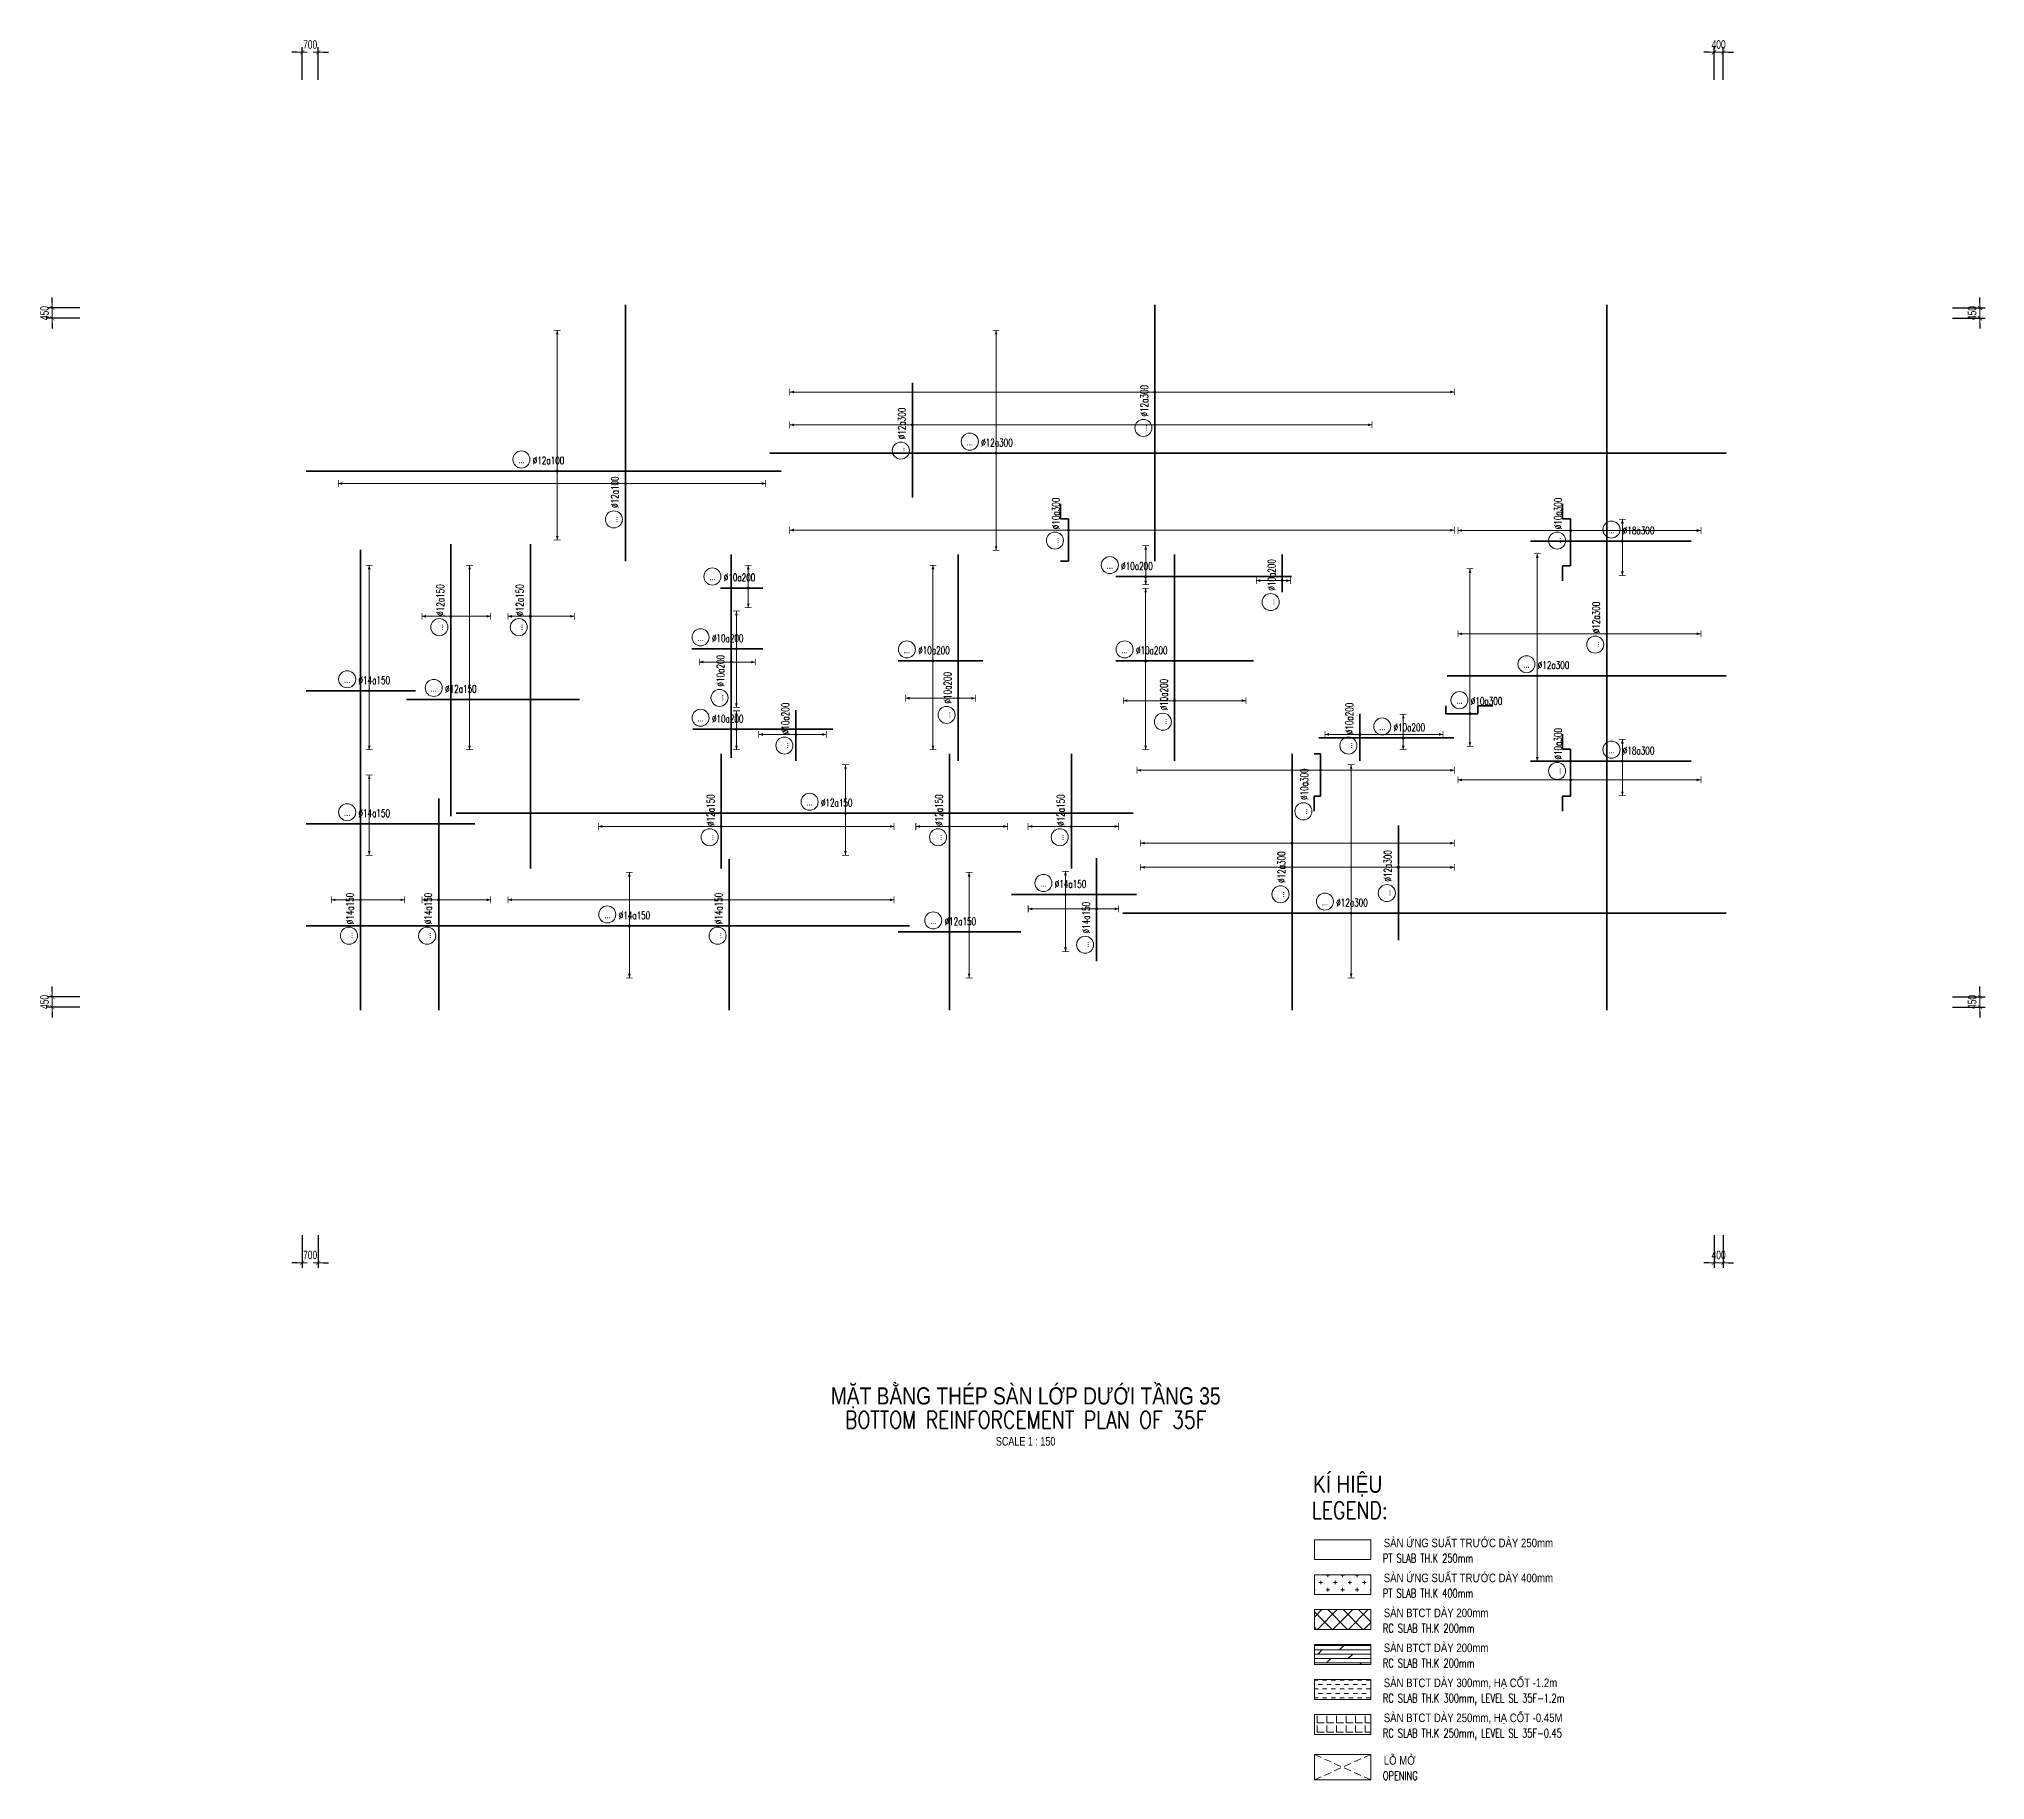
# Model space of a CAD drawing. Header units: millimetres. Extents: x 118516 to 587758, y -25561 to 50684.
# Drawn here: x 118516 to 203425, y -25267 to 50684 of the extents above; entities that cross this region are included whole.
import ezdxf
from ezdxf.enums import TextEntityAlignment as Align

# ---------------------------------------------------------------- set-up
doc = ezdxf.new("R2010")
doc.units = ezdxf.units.MM
doc.linetypes.add('DASHED2', pattern=[9.525, 6.35, -3.175])
doc.layers.get('0').update_dxf_attribs({"lineweight": 20})
doc.layers.get('Defpoints').update_dxf_attribs({"color": 151, "lineweight": 9})
for name, color, linetype, lineweight in [('NDC_S_ANNO', 7, 'Continuous', 20), ('NDC_S_DIM', 1, 'Continuous', 15), ('NDC_S_ENG TEXT', 2, 'Continuous', 20), ('NDC_S_ENG TITLE', 3, 'Continuous', 20), ('NDC_S_HATCH MATERIAL', 8, 'Continuous', 13), ('NDC_S_OPENING', 9, 'DASHED2', 13), ('NDC_S_REBAR', 4, 'Continuous', 35), ('NDC_S_SLAB', 2, 'Continuous', 20), ('NDC_S_TEXT SYMBOL', 7, 'Continuous', 20), ('NDC_S_VN TEXT', 7, 'Continuous', 20), ('NDC_S_VN TITLE', 6, 'Continuous', 35)]:
    doc.layers.add(name, color=color, linetype=linetype, lineweight=lineweight)
doc.styles.add('$0$NDC_EN TXT', font='romans.shx', dxfattribs={"width": 0.8})
doc.styles.add('ARIAL', font='arial.ttf', dxfattribs={"width": 0.7})
doc.styles.add('NDC_ANNO', font='', dxfattribs={"width": 0.8})
doc.styles.add('NDC_DIM', font='', dxfattribs={"width": 0.75})
doc.styles.add('NDC_EN TXT', font='romans.shx', dxfattribs={"width": 0.8})
doc.styles.add('NDC_ROMANS', font='romans.shx', dxfattribs={"width": 0.7})
doc.styles.add('NDC_VIE TXT', font='arial.ttf', dxfattribs={"width": 0.8})
doc.styles.get('NDC_ANNO').set_extended_font_data('Dotum')
doc.styles.get('NDC_DIM').set_extended_font_data('Dotum')
doc.dimstyles.new('NDC_dim_150', dxfattribs={"dimscale": 150, "dimtxt": 2.5, "dimasz": 1.5, "dimexe": 1.5, "dimexo": 2.5, "dimgap": 1, "dimtad": 1, "dimdec": 0, "dimzin": 0, "dimdsep": 46, "dimtxsty": 'NDC_DIM', "dimblk": 'DIMMARK', "dimcen": 0.09, "dimdle": 1.2, "dimclrd": 1, "dimclre": 1, "dimclrt": 3, "dimadec": 0, "dimazin": 0, "dimtfac": 1, "dimtdec": 0, "dimtix": 1, "dimtofl": 0, "dimtmove": 0, "dimatfit": 3, "dimfxl": 8, "dimfxlon": 1, "dimtolj": 1, "dimtzin": 0, "dimarcsym": 0})

msp = doc.modelspace()

# ---------------------------------------------------------------- texts
at = {"layer": 'NDC_S_ENG TEXT', "style": '$0$NDC_EN TXT'}
for s, height, width, p in [('LEGEND:', 750, 0.8, (174050.7, -13876.3)), ('PT SLAB TH.K 250mm', 375, 0.7, (177152.2, -15777.9)), ('PT SLAB TH.K 400mm', 375, 0.7, (177152.2, -17303.9)), ('RC SLAB TH.K 200mm', 375, 0.7, (177152.2, -18829.9)), ('RC SLAB TH.K 200mm', 375, 0.7, (177152.2, -20355.9)), ('RC SLAB TH.K 300mm, LEVEL SL 35F-1.2m', 375, 0.7, (177152.2, -21881.9)), ('RC SLAB TH.K 250mm, LEVEL SL 35F-0.45', 375, 0.7, (177152.2, -23407.9)), ('OPENING', 375, 0.7, (177152.2, -25266.7))]:
    msp.add_text(s, height=height, dxfattribs=dict(at, width=width)).set_placement(p)
at = {"layer": 'NDC_S_VN TEXT', "style": 'NDC_VIE TXT', "width": 0.8}
msp.add_text('KÍ HIỆU', height=750, dxfattribs=at).set_placement((174100.9, -11985.2), align=Align.TOP_LEFT)
for s, p in [('SÀN ỨNG SUẤT TRƯỚC DÀY 250mm', (177190.5, -15109.1)), ('SÀN ỨNG SUẤT TRƯỚC DÀY 400mm', (177190.5, -16635.1)), ('SÀN BTCT DÀY 200mm', (177190.5, -18161.1)), ('SÀN BTCT DÀY 200mm', (177190.5, -19687.1)), ('SÀN BTCT DÀY 300mm, HẠ CỐT -1.2m', (177190.5, -21213.1)), ('SÀN BTCT DÀY 250mm, HẠ CỐT -0.45M', (177190.5, -22739.1)), ('LỖ MỞ', (177190.5, -24597.9))]:
    msp.add_text(s, height=375, dxfattribs=at).set_placement(p)

# ---------------------------------------------------------------- blocks, each defined once
blk = doc.blocks.new('DIMMARK')
at = {"layer": 'NDC_S_DIM', "color": 1}
blk.add_line((-1.5, 0), (1, 0), dxfattribs=at)
at = {"layer": 'NDC_S_DIM', "color": 2, "const_width": 0.1}
blk.add_lwpolyline([(-0.42, -0.42), (0.42, 0.42)], dxfattribs=at)
blk = doc.blocks.new('*D9')
at = {"layer": 'Defpoints', "color": 0, "ltscale": 100, "transparency": 16777216}
for p in [(119100, 8900), (135324, 8900), (135324, 8450)]:
    blk.add_point(p, dxfattribs=at)
at = {"layer": 'NDC_S_DIM', "color": 1, "lineweight": -2, "ltscale": 100, "transparency": 16777216}
for p, q in [((119100, 9125), (119100, 9350)), ((120300, 8900), (118875, 8900)), ((120300, 8450), (118875, 8450)), ((119100, 8225), (119100, 8000))]:
    blk.add_line(p, q, dxfattribs=at)
at = {"layer": 'NDC_S_DIM', "color": 1, "lineweight": -2, "ltscale": 100, "transparency": 16777216, "xscale": 225, "yscale": 225, "zscale": 225}
for p, rotation in [((119100, 8900), 270), ((119100, 8450), 90)]:
    blk.add_blockref('DIMMARK', p, dxfattribs=dict(at, rotation=rotation))
at = {"layer": 'NDC_S_DIM', "color": 3, "ltscale": 100, "transparency": 16777216, "insert": (118762, 8675), "char_height": 375, "attachment_point": 5, "rotation": 90, "style": 'NDC_DIM'}
blk.add_mtext('\\A1;450', dxfattribs=at)
blk = doc.blocks.new('*D10')
at = {"layer": 'Defpoints', "color": 0, "ltscale": 100, "transparency": 16777216}
for p in [(119100, 38500), (135402, 38950), (135402, 38500)]:
    blk.add_point(p, dxfattribs=at)
at = {"layer": 'NDC_S_DIM', "color": 1, "lineweight": -2, "ltscale": 100, "transparency": 16777216}
for p, q in [((119100, 39175), (119100, 39400)), ((120300, 38950), (118875, 38950)), ((120300, 38500), (118875, 38500)), ((119100, 38275), (119100, 38050))]:
    blk.add_line(p, q, dxfattribs=at)
at = {"layer": 'NDC_S_DIM', "color": 1, "lineweight": -2, "ltscale": 100, "transparency": 16777216, "xscale": 225, "yscale": 225, "zscale": 225}
for p, rotation in [((119100, 38950), 270), ((119100, 38500), 90)]:
    blk.add_blockref('DIMMARK', p, dxfattribs=dict(at, rotation=rotation))
at = {"layer": 'NDC_S_DIM', "color": 3, "ltscale": 100, "transparency": 16777216, "insert": (118762, 38725), "char_height": 375, "attachment_point": 5, "rotation": 90, "style": 'NDC_DIM'}
blk.add_mtext('\\A1;450', dxfattribs=at)
blk = doc.blocks.new('*D11')
at = {"layer": 'Defpoints', "color": 0, "ltscale": 100, "transparency": 16777216}
for p in [(188189, 8900), (203200, 8900), (188189, 8450)]:
    blk.add_point(p, dxfattribs=at)
at = {"layer": 'NDC_S_DIM', "color": 1, "lineweight": -2, "ltscale": 100, "transparency": 16777216}
for p, q in [((203200, 9125), (203200, 9350)), ((202000, 8900), (203425, 8900)), ((202000, 8450), (203425, 8450)), ((203200, 8225), (203200, 8000))]:
    blk.add_line(p, q, dxfattribs=at)
at = {"layer": 'NDC_S_DIM', "color": 1, "lineweight": -2, "ltscale": 100, "transparency": 16777216, "xscale": 225, "yscale": 225, "zscale": 225}
for p, rotation in [((203200, 8900), 270), ((203200, 8450), 90)]:
    blk.add_blockref('DIMMARK', p, dxfattribs=dict(at, rotation=rotation))
at = {"layer": 'NDC_S_DIM', "color": 3, "ltscale": 100, "transparency": 16777216, "insert": (202862, 8675), "char_height": 375, "attachment_point": 5, "rotation": 90, "style": 'NDC_DIM'}
blk.add_mtext('\\A1;450', dxfattribs=at)
blk = doc.blocks.new('*D12')
at = {"layer": 'Defpoints', "color": 0, "ltscale": 100, "transparency": 16777216}
for p in [(188315, 38950), (188315, 38500), (203200, 38950)]:
    blk.add_point(p, dxfattribs=at)
at = {"layer": 'NDC_S_DIM', "color": 1, "lineweight": -2, "ltscale": 100, "transparency": 16777216}
for p, q in [((203200, 39175), (203200, 39400)), ((202000, 38950), (203425, 38950)), ((202000, 38500), (203425, 38500)), ((203200, 38275), (203200, 38050))]:
    blk.add_line(p, q, dxfattribs=at)
at = {"layer": 'NDC_S_DIM', "color": 1, "lineweight": -2, "ltscale": 100, "transparency": 16777216, "xscale": 225, "yscale": 225, "zscale": 225}
for p, rotation in [((203200, 38950), 270), ((203200, 38500), 90)]:
    blk.add_blockref('DIMMARK', p, dxfattribs=dict(at, rotation=rotation))
at = {"layer": 'NDC_S_DIM', "color": 3, "ltscale": 100, "transparency": 16777216, "insert": (202862, 38725), "char_height": 375, "attachment_point": 5, "rotation": 90, "style": 'NDC_DIM'}
blk.add_mtext('\\A1;450', dxfattribs=at)
blk = doc.blocks.new('*D13')
at = {"layer": 'Defpoints', "color": 0, "ltscale": 100, "transparency": 16777216}
for p in [(130700, 50100), (130000, 33473), (130700, 33473)]:
    blk.add_point(p, dxfattribs=at)
at = {"layer": 'NDC_S_DIM', "color": 1, "lineweight": -2, "ltscale": 100, "transparency": 16777216}
for p, q in [((129775, 50100), (129550, 50100)), ((130000, 48900), (130000, 50325)), ((130700, 48900), (130700, 50325)), ((130925, 50100), (131150, 50100))]:
    blk.add_line(p, q, dxfattribs=at)
at = {"layer": 'NDC_S_DIM', "color": 1, "lineweight": -2, "ltscale": 100, "transparency": 16777216, "xscale": 225, "yscale": 225, "zscale": 225}
blk.add_blockref('DIMMARK', (130000, 50100), dxfattribs=at)
at = {"layer": 'NDC_S_DIM', "color": 1, "lineweight": -2, "ltscale": 100, "transparency": 16777216, "xscale": 225, "yscale": 225, "zscale": 225, "rotation": 180}
blk.add_blockref('DIMMARK', (130700, 50100), dxfattribs=at)
at = {"layer": 'NDC_S_DIM', "color": 3, "ltscale": 100, "transparency": 16777216, "insert": (130350, 50438), "char_height": 375, "attachment_point": 5, "style": 'NDC_DIM'}
blk.add_mtext('\\A1;700', dxfattribs=at)
blk = doc.blocks.new('*D14')
at = {"layer": 'Defpoints', "color": 0, "ltscale": 100, "transparency": 16777216}
for p in [(192000, 50100), (191600, 34011), (192000, 34011)]:
    blk.add_point(p, dxfattribs=at)
at = {"layer": 'NDC_S_DIM', "color": 1, "lineweight": -2, "ltscale": 100, "transparency": 16777216}
for p, q in [((191375, 50100), (191150, 50100)), ((191600, 48900), (191600, 50325)), ((192000, 48900), (192000, 50325)), ((192225, 50100), (192450, 50100))]:
    blk.add_line(p, q, dxfattribs=at)
at = {"layer": 'NDC_S_DIM', "color": 1, "lineweight": -2, "ltscale": 100, "transparency": 16777216, "xscale": 225, "yscale": 225, "zscale": 225}
blk.add_blockref('DIMMARK', (191600, 50100), dxfattribs=at)
at = {"layer": 'NDC_S_DIM', "color": 1, "lineweight": -2, "ltscale": 100, "transparency": 16777216, "xscale": 225, "yscale": 225, "zscale": 225, "rotation": 180}
blk.add_blockref('DIMMARK', (192000, 50100), dxfattribs=at)
at = {"layer": 'NDC_S_DIM', "color": 3, "ltscale": 100, "transparency": 16777216, "insert": (191800, 50438), "char_height": 375, "attachment_point": 5, "style": 'NDC_DIM'}
blk.add_mtext('\\A1;400', dxfattribs=at)
blk = doc.blocks.new('*D15')
at = {"layer": 'Defpoints', "color": 0, "ltscale": 100, "transparency": 16777216}
for p in [(130000, 14051), (130700, 14051), (130700, -2700)]:
    blk.add_point(p, dxfattribs=at)
at = {"layer": 'NDC_S_DIM', "color": 1, "lineweight": -2, "ltscale": 100, "transparency": 16777216}
for p, q in [((130000, -1500), (130000, -2925)), ((130700, -1500), (130700, -2925)), ((129775, -2700), (129550, -2700)), ((130925, -2700), (131150, -2700))]:
    blk.add_line(p, q, dxfattribs=at)
at = {"layer": 'NDC_S_DIM', "color": 1, "lineweight": -2, "ltscale": 100, "transparency": 16777216, "xscale": 225, "yscale": 225, "zscale": 225}
blk.add_blockref('DIMMARK', (130000, -2700), dxfattribs=at)
at = {"layer": 'NDC_S_DIM', "color": 1, "lineweight": -2, "ltscale": 100, "transparency": 16777216, "xscale": 225, "yscale": 225, "zscale": 225, "rotation": 180}
blk.add_blockref('DIMMARK', (130700, -2700), dxfattribs=at)
at = {"layer": 'NDC_S_DIM', "color": 3, "ltscale": 100, "transparency": 16777216, "insert": (130350, -2362), "char_height": 375, "attachment_point": 5, "style": 'NDC_DIM'}
blk.add_mtext('\\A1;700', dxfattribs=at)
blk = doc.blocks.new('*D16')
at = {"layer": 'Defpoints', "color": 0, "ltscale": 100, "transparency": 16777216}
for p in [(191600, 12767), (192000, 12767), (192000, -2700)]:
    blk.add_point(p, dxfattribs=at)
at = {"layer": 'NDC_S_DIM', "color": 1, "lineweight": -2, "ltscale": 100, "transparency": 16777216}
for p, q in [((191600, -1500), (191600, -2925)), ((192000, -1500), (192000, -2925)), ((191375, -2700), (191150, -2700)), ((192225, -2700), (192450, -2700))]:
    blk.add_line(p, q, dxfattribs=at)
at = {"layer": 'NDC_S_DIM', "color": 1, "lineweight": -2, "ltscale": 100, "transparency": 16777216, "xscale": 225, "yscale": 225, "zscale": 225}
blk.add_blockref('DIMMARK', (191600, -2700), dxfattribs=at)
at = {"layer": 'NDC_S_DIM', "color": 1, "lineweight": -2, "ltscale": 100, "transparency": 16777216, "xscale": 225, "yscale": 225, "zscale": 225, "rotation": 180}
blk.add_blockref('DIMMARK', (192000, -2700), dxfattribs=at)
at = {"layer": 'NDC_S_DIM', "color": 3, "ltscale": 100, "transparency": 16777216, "insert": (191800, -2362), "char_height": 375, "attachment_point": 5, "style": 'NDC_DIM'}
blk.add_mtext('\\A1;400', dxfattribs=at)
blk = doc.blocks.new('Drawing name_symbol')
at = {"layer": 'NDC_S_ENG TITLE', "style": 'NDC_EN TXT', "width": 0.8}
blk.add_attdef('SECTDET1', text='', height=5, dxfattribs=at).set_placement((0, 1.01), align=Align.CENTER)
at = {"layer": 'NDC_S_TEXT SYMBOL', "lineweight": 25, "style": 'NDC_ANNO', "width": 0.8}
blk.add_attdef('SSCALE', text='', height=2.5, dxfattribs=at).set_placement((0, -4), align=Align.CENTER)
at = {"layer": 'NDC_S_VN TITLE', "style": 'NDC_VIE TXT', "width": 0.8}
blk.add_attdef('SECTDET2', text='', height=5, dxfattribs=at).set_placement((0, 7.97), align=Align.CENTER)
blk = doc.blocks.new('*U56')
h = blk.add_hatch(color=6)
edge = h.paths.add_edge_path()
edge.add_arc((3.26, 0), 0.3, 0, 360)
at = {"layer": 'NDC_S_DIM', "color": 6}
for q in [(3.26, 53.36), (3.26, -38.97)]:
    blk.add_line((3.26, 0), q, dxfattribs=at)
for points in [[(2.26, 53.36, 0.2, 0.2, 0), (4.26, 53.36, 0, 0, 0)], [(2.26, -38.97, 0.2, 0.2, 0), (4.26, -38.97, 0, 0, 0)]]:
    blk.add_lwpolyline(points, format="xyseb", dxfattribs=at)
at = {"layer": 'NDC_S_DIM'}
blk.add_circle((-8.68, 4.97), 2.48, dxfattribs=at)
at = {"layer": 'NDC_S_DIM', "color": 6}
blk.add_circle((3.26, 0), 0.3, dxfattribs=at)
for points in [[(2.86, 52.16), (3.26, 53.36), (3.66, 52.16)], [(2.86, -37.77), (3.26, -38.97), (3.66, -37.77)]]:
    blk.add_solid(points, dxfattribs=at)
at = {"layer": 'NDC_S_REBAR'}
for p, q in [((-4.29, 1.87), (-8.62, 1.87)), ((-4.29, 0), (-4.29, 1.87)), ((0, 0), (-4.29, 0)), ((0, 0), (8.05, 0)), ((8.05, 0), (8.05, 1.87)), ((8.05, 1.87), (8.05, 1.87))]:
    blk.add_line(p, q, dxfattribs=at)
at = {"layer": 'NDC_S_VN TEXT', "style": 'ARIAL', "width": 0.7}
blk.add_attdef('KHT', text='', height=2.2, dxfattribs=at).set_placement((-8.68, 4.97), align=Align.MIDDLE_CENTER)
at = {"layer": 'NDC_S_VN TEXT', "color": 3, "style": 'NDC_ROMANS', "width": 0.7}
blk.add_attdef('DKT', (-5.38, 3.6), '', height=2.2, dxfattribs=at)
blk = doc.blocks.new('*U57')
h = blk.add_hatch(color=6)
edge = h.paths.add_edge_path()
edge.add_arc((6.52, 0), 0.3, 0, 360)
at = {"layer": 'NDC_S_DIM', "color": 6}
for q in [(6.52, 81.06), (6.52, -112.28)]:
    blk.add_line((6.52, 0), q, dxfattribs=at)
for points in [[(5.52, 81.06, 0.2, 0.2, 0), (7.52, 81.06, 0, 0, 0)], [(5.52, -112.28, 0.2, 0.2, 0), (7.52, -112.28, 0, 0, 0)]]:
    blk.add_lwpolyline(points, format="xyseb", dxfattribs=at)
at = {"layer": 'NDC_S_DIM'}
blk.add_circle((3.49, 3.93), 2.48, dxfattribs=at)
at = {"layer": 'NDC_S_DIM', "color": 6}
blk.add_circle((6.52, 0), 0.3, dxfattribs=at)
for points in [[(6.12, 79.86), (6.52, 81.06), (6.92, 79.86)], [(6.12, -111.08), (6.52, -112.28), (6.92, -111.08)]]:
    blk.add_solid(points, dxfattribs=at)
at = {"layer": 'NDC_S_REBAR'}
for p, q in [((-2.52, 0), (-2.52, 2.33)), ((-2.52, 2.33), (-2.52, 2.33)), ((0, 0), (-2.52, 0)), ((0, 0), (9.81, 0)), ((9.81, 0), (9.81, 2.33)), ((9.81, 2.33), (14.15, 2.33))]:
    blk.add_line(p, q, dxfattribs=at)
at = {"layer": 'NDC_S_VN TEXT', "style": 'ARIAL', "width": 0.7}
blk.add_attdef('KHT', text='', height=2.2, dxfattribs=at).set_placement((3.49, 3.93), align=Align.MIDDLE_CENTER)
at = {"layer": 'NDC_S_VN TEXT', "color": 3, "style": 'NDC_ROMANS', "width": 0.7}
blk.add_attdef('DKT', (6.79, 2.56), '', height=2.2, dxfattribs=at)
blk = doc.blocks.new('*U63')
h = blk.add_hatch(color=6)
edge = h.paths.add_edge_path()
edge.add_arc((6.42, 0), 0.3, 0, 360)
at = {"layer": 'NDC_S_DIM', "color": 6}
for q in [(6.42, 32.79), (6.42, -37.88)]:
    blk.add_line((6.42, 0), q, dxfattribs=at)
for points in [[(5.42, 32.79, 0.2, 0.2, 0), (7.42, 32.79, 0, 0, 0)], [(5.42, -37.88, 0.2, 0.2, 0), (7.42, -37.88, 0, 0, 0)]]:
    blk.add_lwpolyline(points, format="xyseb", dxfattribs=at)
at = {"layer": 'NDC_S_DIM'}
blk.add_circle((3.49, 3.93), 2.48, dxfattribs=at)
at = {"layer": 'NDC_S_DIM', "color": 6}
blk.add_circle((6.42, 0), 0.3, dxfattribs=at)
for points in [[(6.02, 31.59), (6.42, 32.79), (6.82, 31.59)], [(6.02, -36.68), (6.42, -37.88), (6.82, -36.68)]]:
    blk.add_solid(points, dxfattribs=at)
at = {"layer": 'NDC_S_REBAR'}
for p, q in [((-3.85, 2.33), (-8.19, 2.33)), ((-3.85, 0), (-3.85, 2.33)), ((0, 0), (-3.85, 0)), ((0, 0), (9.81, 0)), ((9.81, 0), (9.81, 2.33)), ((9.81, 2.33), (14.15, 2.33))]:
    blk.add_line(p, q, dxfattribs=at)
at = {"layer": 'NDC_S_VN TEXT', "style": 'ARIAL', "width": 0.7}
blk.add_attdef('KHT', text='', height=2.2, dxfattribs=at).set_placement((3.49, 3.93), align=Align.MIDDLE_CENTER)
at = {"layer": 'NDC_S_VN TEXT', "color": 3, "style": 'NDC_ROMANS', "width": 0.7}
blk.add_attdef('DKT', (6.79, 2.56), '', height=2.2, dxfattribs=at)
blk = doc.blocks.new('*U64')
h = blk.add_hatch(color=6)
edge = h.paths.add_edge_path()
edge.add_arc((0.9, 0), 0.3, 0, 360)
at = {"layer": 'NDC_S_DIM', "color": 6}
for q in [(0.9, 32.79), (0.9, -37.88)]:
    blk.add_line((0.9, 0), q, dxfattribs=at)
for points in [[(-0.1, 32.79, 0.2, 0.2, 0), (1.9, 32.79, 0, 0, 0)], [(-0.1, -37.88, 0.2, 0.2, 0), (1.9, -37.88, 0, 0, 0)]]:
    blk.add_lwpolyline(points, format="xyseb", dxfattribs=at)
at = {"layer": 'NDC_S_DIM'}
blk.add_circle((3.49, 3.93), 2.48, dxfattribs=at)
at = {"layer": 'NDC_S_DIM', "color": 6}
blk.add_circle((0.9, 0), 0.3, dxfattribs=at)
for points in [[(0.5, 31.59), (0.9, 32.79), (1.3, 31.59)], [(0.5, -36.68), (0.9, -37.88), (1.3, -36.68)]]:
    blk.add_solid(points, dxfattribs=at)
at = {"layer": 'NDC_S_REBAR'}
for p, q in [((-3.85, 2.33), (-8.19, 2.33)), ((-3.85, 0), (-3.85, 2.33)), ((0, 0), (-3.85, 0)), ((0, 0), (9.81, 0)), ((9.81, 0), (9.81, 2.33)), ((9.81, 2.33), (14.15, 2.33))]:
    blk.add_line(p, q, dxfattribs=at)
at = {"layer": 'NDC_S_VN TEXT', "style": 'ARIAL', "width": 0.7}
blk.add_attdef('KHT', text='', height=2.2, dxfattribs=at).set_placement((3.49, 3.93), align=Align.MIDDLE_CENTER)
at = {"layer": 'NDC_S_VN TEXT', "color": 3, "style": 'NDC_ROMANS', "width": 0.7}
blk.add_attdef('DKT', (6.79, 2.56), '', height=2.2, dxfattribs=at)
blk = doc.blocks.new('*U114')
h = blk.add_hatch(color=6)
edge = h.paths.add_edge_path()
edge.add_arc((-75.12, 0), 0.3, 0, 360)
at = {"layer": 'NDC_S_DIM', "color": 6}
for q in [(-75.12, 43.18), (-75.12, -18.82)]:
    blk.add_line((-75.12, 0), q, dxfattribs=at)
for points in [[(-76.12, 43.18, 0.2, 0.2, 0), (-74.12, 43.18, 0, 0, 0)], [(-76.12, -18.82, 0.2, 0.2, 0), (-74.12, -18.82, 0, 0, 0)]]:
    blk.add_lwpolyline(points, format="xyseb", dxfattribs=at)
at = {"layer": 'NDC_S_DIM'}
blk.add_circle((-82.75, 3.36), 2.48, dxfattribs=at)
at = {"layer": 'NDC_S_DIM', "color": 6}
blk.add_circle((-75.12, 0), 0.3, dxfattribs=at)
for points in [[(-75.52, 41.98), (-75.12, 43.18), (-74.72, 41.98)], [(-75.52, -17.62), (-75.12, -18.82), (-74.72, -17.62)]]:
    blk.add_solid(points, dxfattribs=at)
at = {"layer": 'NDC_S_REBAR'}
for p, q in [((0, 0), (-141.56, 0)), ((-141.56, 0), (-141.56, 0)), ((0, 0), (33.98, 0)), ((33.98, 0), (33.98, 0)), ((33.98, 0), (33.98, 0)), ((-141.56, 0), (-141.56, 0))]:
    blk.add_line(p, q, dxfattribs=at)
at = {"layer": 'NDC_S_VN TEXT', "style": 'ARIAL', "width": 0.7}
blk.add_attdef('KHT', text='', height=2.2, dxfattribs=at).set_placement((-82.75, 3.36), align=Align.MIDDLE_CENTER)
at = {"layer": 'NDC_S_VN TEXT', "color": 3, "style": 'NDC_ROMANS', "width": 0.7}
blk.add_attdef('DKT', (-79.45, 1.98), '', height=2.2, dxfattribs=at)
blk = doc.blocks.new('*U113')
h = blk.add_hatch(color=6)
edge = h.paths.add_edge_path()
edge.add_arc((4.81, 0), 0.3, 0, 360)
at = {"layer": 'NDC_S_DIM', "color": 6}
for q in [(4.81, 39.04), (4.81, -14.63)]:
    blk.add_line((4.81, 0), q, dxfattribs=at)
for points in [[(3.81, 39.04, 0.2, 0.2, 0), (5.81, 39.04, 0, 0, 0)], [(3.81, -14.63, 0.2, 0.2, 0), (5.81, -14.63, 0, 0, 0)]]:
    blk.add_lwpolyline(points, format="xyseb", dxfattribs=at)
at = {"layer": 'NDC_S_DIM'}
blk.add_circle((-5.62, 3.36), 2.48, dxfattribs=at)
at = {"layer": 'NDC_S_DIM', "color": 6}
blk.add_circle((4.81, 0), 0.3, dxfattribs=at)
for points in [[(4.41, 37.84), (4.81, 39.04), (5.21, 37.84)], [(4.41, -13.43), (4.81, -14.63), (5.21, -13.43)]]:
    blk.add_solid(points, dxfattribs=at)
at = {"layer": 'NDC_S_REBAR'}
for p, q in [((0, 0), (-13.56, 0)), ((-13.56, 0), (-13.56, 0)), ((0, 0), (36.77, 0)), ((36.77, 0), (36.77, 0)), ((36.77, 0), (36.77, 0)), ((-13.56, 0), (-13.56, 0))]:
    blk.add_line(p, q, dxfattribs=at)
at = {"layer": 'NDC_S_VN TEXT', "style": 'ARIAL', "width": 0.7}
blk.add_attdef('KHT', text='', height=2.2, dxfattribs=at).set_placement((-5.62, 3.36), align=Align.MIDDLE_CENTER)
at = {"layer": 'NDC_S_VN TEXT', "color": 3, "style": 'NDC_ROMANS', "width": 0.7}
blk.add_attdef('DKT', (-2.32, 1.98), '', height=2.2, dxfattribs=at)
blk = doc.blocks.new('*U112')
h = blk.add_hatch(color=6)
edge = h.paths.add_edge_path()
edge.add_arc((-2.47, 0), 0.3, 0, 360)
at = {"layer": 'NDC_S_DIM', "color": 6}
for q in [(-2.47, 35.47), (-2.47, -24.86)]:
    blk.add_line((-2.47, 0), q, dxfattribs=at)
for points in [[(-3.47, 35.47, 0.2, 0.2, 0), (-1.47, 35.47, 0, 0, 0)], [(-3.47, -24.86, 0.2, 0.2, 0), (-1.47, -24.86, 0, 0, 0)]]:
    blk.add_lwpolyline(points, format="xyseb", dxfattribs=at)
at = {"layer": 'NDC_S_DIM'}
blk.add_circle((-5.62, 3.36), 2.48, dxfattribs=at)
at = {"layer": 'NDC_S_DIM', "color": 6}
blk.add_circle((-2.47, 0), 0.3, dxfattribs=at)
for points in [[(-2.87, 34.27), (-2.47, 35.47), (-2.07, 34.27)], [(-2.87, -23.66), (-2.47, -24.86), (-2.07, -23.66)]]:
    blk.add_solid(points, dxfattribs=at)
at = {"layer": 'NDC_S_REBAR'}
for p, q in [((0, 0), (-28.73, 0)), ((-28.73, 0), (-28.73, 0)), ((0, 0), (52.47, 0)), ((52.47, 0), (52.47, 0)), ((52.47, 0), (52.47, 0)), ((-28.73, 0), (-28.73, 0))]:
    blk.add_line(p, q, dxfattribs=at)
at = {"layer": 'NDC_S_VN TEXT', "style": 'ARIAL', "width": 0.7}
blk.add_attdef('KHT', text='', height=2.2, dxfattribs=at).set_placement((-5.62, 3.36), align=Align.MIDDLE_CENTER)
at = {"layer": 'NDC_S_VN TEXT', "color": 3, "style": 'NDC_ROMANS', "width": 0.7}
blk.add_attdef('DKT', (-2.32, 1.98), '', height=2.2, dxfattribs=at)
blk = doc.blocks.new('*U68')
h = blk.add_hatch(color=6)
edge = h.paths.add_edge_path()
edge.add_arc((9.27, 0), 0.3, 0, 360)
at = {"layer": 'NDC_S_DIM', "color": 6}
for q in [(9.27, 44.09), (9.27, -47.25)]:
    blk.add_line((9.27, 0), q, dxfattribs=at)
for points in [[(8.27, 44.09, 0.2, 0.2, 0), (10.27, 44.09, 0, 0, 0)], [(8.27, -47.25, 0.2, 0.2, 0), (10.27, -47.25, 0, 0, 0)]]:
    blk.add_lwpolyline(points, format="xyseb", dxfattribs=at)
at = {"layer": 'NDC_S_DIM'}
blk.add_circle((-5.62, 3.36), 2.48, dxfattribs=at)
at = {"layer": 'NDC_S_DIM', "color": 6}
blk.add_circle((9.27, 0), 0.3, dxfattribs=at)
for points in [[(8.87, 42.89), (9.27, 44.09), (9.67, 42.89)], [(8.87, -46.05), (9.27, -47.25), (9.67, -46.05)]]:
    blk.add_solid(points, dxfattribs=at)
at = {"layer": 'NDC_S_REBAR'}
for p, q in [((0, 0), (-39.3, 0)), ((-39.3, 0), (-39.3, 0)), ((0, 0), (35.24, 0)), ((35.24, 0), (35.24, 0)), ((35.24, 0), (35.24, 0)), ((-39.3, 0), (-39.3, 0))]:
    blk.add_line(p, q, dxfattribs=at)
at = {"layer": 'NDC_S_VN TEXT', "style": 'ARIAL', "width": 0.7}
blk.add_attdef('KHT', text='', height=2.2, dxfattribs=at).set_placement((-5.62, 3.36), align=Align.MIDDLE_CENTER)
at = {"layer": 'NDC_S_VN TEXT', "color": 3, "style": 'NDC_ROMANS', "width": 0.7}
blk.add_attdef('DKT', (-2.32, 1.98), '', height=2.2, dxfattribs=at)
blk = doc.blocks.new('*U111')
h = blk.add_hatch(color=6)
edge = h.paths.add_edge_path()
edge.add_arc((-2.83, 0), 0.3, 0, 360)
at = {"layer": 'NDC_S_DIM', "color": 6}
for q in [(-2.83, 6.54), (-2.83, -12.79)]:
    blk.add_line((-2.83, 0), q, dxfattribs=at)
for points in [[(-3.83, 6.54, 0.2, 0.2, 0), (-1.83, 6.54, 0, 0, 0)], [(-3.83, -12.79, 0.2, 0.2, 0), (-1.83, -12.79, 0, 0, 0)]]:
    blk.add_lwpolyline(points, format="xyseb", dxfattribs=at)
at = {"layer": 'NDC_S_DIM'}
blk.add_circle((-5.98, 3.36), 2.48, dxfattribs=at)
at = {"layer": 'NDC_S_DIM', "color": 6}
blk.add_circle((-2.83, 0), 0.3, dxfattribs=at)
for points in [[(-3.23, 5.34), (-2.83, 6.54), (-2.43, 5.34)], [(-3.23, -11.59), (-2.83, -12.79), (-2.43, -11.59)]]:
    blk.add_solid(points, dxfattribs=at)
at = {"layer": 'NDC_S_REBAR'}
for p, q in [((0, 0), (-76.15, 0)), ((-76.15, 0), (-76.15, 0)), ((0, 0), (18.19, 0)), ((18.19, 0), (18.19, 0)), ((18.19, 0), (18.19, 0)), ((-76.15, 0), (-76.15, 0))]:
    blk.add_line(p, q, dxfattribs=at)
at = {"layer": 'NDC_S_VN TEXT', "style": 'ARIAL', "width": 0.7}
blk.add_attdef('KHT', text='', height=2.2, dxfattribs=at).set_placement((-5.98, 3.36), align=Align.MIDDLE_CENTER)
at = {"layer": 'NDC_S_VN TEXT', "color": 3, "style": 'NDC_ROMANS', "width": 0.7}
blk.add_attdef('DKT', (-2.68, 1.98), '', height=2.2, dxfattribs=at)
blk = doc.blocks.new('*U110')
h = blk.add_hatch(color=6)
edge = h.paths.add_edge_path()
edge.add_arc((4.81, 0), 0.3, 0, 360)
at = {"layer": 'NDC_S_DIM', "color": 6}
for q in [(4.81, 106.21), (4.81, -87.13)]:
    blk.add_line((4.81, 0), q, dxfattribs=at)
for points in [[(3.81, 106.21, 0.2, 0.2, 0), (5.81, 106.21, 0, 0, 0)], [(3.81, -87.13, 0.2, 0.2, 0), (5.81, -87.13, 0, 0, 0)]]:
    blk.add_lwpolyline(points, format="xyseb", dxfattribs=at)
at = {"layer": 'NDC_S_DIM'}
blk.add_circle((-5.62, 3.36), 2.48, dxfattribs=at)
at = {"layer": 'NDC_S_DIM', "color": 6}
blk.add_circle((4.81, 0), 0.3, dxfattribs=at)
for points in [[(4.41, 105.01), (4.81, 106.21), (5.21, 105.01)], [(4.41, -85.93), (4.81, -87.13), (5.21, -85.93)]]:
    blk.add_solid(points, dxfattribs=at)
at = {"layer": 'NDC_S_REBAR'}
for p, q in [((0, 0), (-44.4, 0)), ((-44.4, 0), (-44.4, 0)), ((0, 0), (30.14, 0)), ((30.14, 0), (30.14, 0)), ((30.14, 0), (30.14, 0)), ((-44.4, 0), (-44.4, 0))]:
    blk.add_line(p, q, dxfattribs=at)
at = {"layer": 'NDC_S_VN TEXT', "style": 'ARIAL', "width": 0.7}
blk.add_attdef('KHT', text='', height=2.2, dxfattribs=at).set_placement((-5.62, 3.36), align=Align.MIDDLE_CENTER)
at = {"layer": 'NDC_S_VN TEXT', "color": 3, "style": 'NDC_ROMANS', "width": 0.7}
blk.add_attdef('DKT', (-2.32, 1.98), '', height=2.2, dxfattribs=at)
blk = doc.blocks.new('*U109')
h = blk.add_hatch(color=6)
edge = h.paths.add_edge_path()
edge.add_arc((0.5, 0), 0.3, 0, 360)
at = {"layer": 'NDC_S_DIM', "color": 6}
for q in [(0.5, 21.16), (0.5, -25.84)]:
    blk.add_line((0.5, 0), q, dxfattribs=at)
for points in [[(-0.5, 21.16, 0.2, 0.2, 0), (1.5, 21.16, 0, 0, 0)], [(-0.5, -25.84, 0.2, 0.2, 0), (1.5, -25.84, 0, 0, 0)]]:
    blk.add_lwpolyline(points, format="xyseb", dxfattribs=at)
at = {"layer": 'NDC_S_DIM'}
blk.add_circle((-5.62, 3.36), 2.48, dxfattribs=at)
at = {"layer": 'NDC_S_DIM', "color": 6}
blk.add_circle((0.5, 0), 0.3, dxfattribs=at)
for points in [[(0.1, 19.96), (0.5, 21.16), (0.9, 19.96)], [(0.1, -24.64), (0.5, -25.84), (0.9, -24.64)]]:
    blk.add_solid(points, dxfattribs=at)
at = {"layer": 'NDC_S_REBAR'}
for p, q in [((0, 0), (-8.18, 0)), ((-8.18, 0), (-8.18, 0)), ((0, 0), (31.82, 0)), ((31.82, 0), (31.82, 0)), ((31.82, 0), (31.82, 0)), ((-8.18, 0), (-8.18, 0))]:
    blk.add_line(p, q, dxfattribs=at)
at = {"layer": 'NDC_S_VN TEXT', "style": 'ARIAL', "width": 0.7}
blk.add_attdef('KHT', text='', height=2.2, dxfattribs=at).set_placement((-5.62, 3.36), align=Align.MIDDLE_CENTER)
at = {"layer": 'NDC_S_VN TEXT', "color": 3, "style": 'NDC_ROMANS', "width": 0.7}
blk.add_attdef('DKT', (-2.32, 1.98), '', height=2.2, dxfattribs=at)
blk = doc.blocks.new('*U108')
h = blk.add_hatch(color=6)
edge = h.paths.add_edge_path()
edge.add_arc((1.97, 0), 0.3, 0, 360)
at = {"layer": 'NDC_S_DIM', "color": 6}
for q in [(1.97, 27.83), (1.97, -25.84)]:
    blk.add_line((1.97, 0), q, dxfattribs=at)
for points in [[(0.97, 27.83, 0.2, 0.2, 0), (2.97, 27.83, 0, 0, 0)], [(0.97, -25.84, 0.2, 0.2, 0), (2.97, -25.84, 0, 0, 0)]]:
    blk.add_lwpolyline(points, format="xyseb", dxfattribs=at)
at = {"layer": 'NDC_S_DIM'}
blk.add_circle((-5.62, 3.36), 2.48, dxfattribs=at)
at = {"layer": 'NDC_S_DIM', "color": 6}
blk.add_circle((1.97, 0), 0.3, dxfattribs=at)
for points in [[(1.57, 26.63), (1.97, 27.83), (2.37, 26.63)], [(1.57, -24.64), (1.97, -25.84), (2.37, -24.64)]]:
    blk.add_solid(points, dxfattribs=at)
at = {"layer": 'NDC_S_REBAR'}
for p, q in [((0, 0), (-8.18, 0)), ((-8.18, 0), (-8.18, 0)), ((0, 0), (16.48, 0)), ((16.48, 0), (16.48, 0)), ((16.48, 0), (16.48, 0)), ((-8.18, 0), (-8.18, 0))]:
    blk.add_line(p, q, dxfattribs=at)
at = {"layer": 'NDC_S_VN TEXT', "style": 'ARIAL', "width": 0.7}
blk.add_attdef('KHT', text='', height=2.2, dxfattribs=at).set_placement((-5.62, 3.36), align=Align.MIDDLE_CENTER)
at = {"layer": 'NDC_S_VN TEXT', "color": 3, "style": 'NDC_ROMANS', "width": 0.7}
blk.add_attdef('DKT', (-2.32, 1.98), '', height=2.2, dxfattribs=at)
blk = doc.blocks.new('*U107')
h = blk.add_hatch(color=6)
edge = h.paths.add_edge_path()
edge.add_arc((4.81, 0), 0.3, 0, 360)
at = {"layer": 'NDC_S_DIM', "color": 6}
for q in [(4.81, 5.38), (4.81, -5.95)]:
    blk.add_line((4.81, 0), q, dxfattribs=at)
for points in [[(3.81, 5.38, 0.2, 0.2, 0), (5.81, 5.38, 0, 0, 0)], [(3.81, -5.95, 0.2, 0.2, 0), (5.81, -5.95, 0, 0, 0)]]:
    blk.add_lwpolyline(points, format="xyseb", dxfattribs=at)
at = {"layer": 'NDC_S_DIM'}
blk.add_circle((-5.62, 3.36), 2.48, dxfattribs=at)
at = {"layer": 'NDC_S_DIM', "color": 6}
blk.add_circle((4.81, 0), 0.3, dxfattribs=at)
for points in [[(4.41, 4.18), (4.81, 5.38), (5.21, 4.18)], [(4.41, -4.75), (4.81, -5.95), (5.21, -4.75)]]:
    blk.add_solid(points, dxfattribs=at)
at = {"layer": 'NDC_S_REBAR'}
for p, q in [((0, 0), (-7.85, 0)), ((-7.85, 0), (-7.85, 0)), ((0, 0), (32.82, 0)), ((32.82, 0), (32.82, 0)), ((32.82, 0), (32.82, 0)), ((-7.85, 0), (-7.85, 0))]:
    blk.add_line(p, q, dxfattribs=at)
at = {"layer": 'NDC_S_VN TEXT', "style": 'ARIAL', "width": 0.7}
blk.add_attdef('KHT', text='', height=2.2, dxfattribs=at).set_placement((-5.62, 3.36), align=Align.MIDDLE_CENTER)
at = {"layer": 'NDC_S_VN TEXT', "color": 3, "style": 'NDC_ROMANS', "width": 0.7}
blk.add_attdef('DKT', (-2.32, 1.98), '', height=2.2, dxfattribs=at)
blk = doc.blocks.new('*U106')
h = blk.add_hatch(color=6)
edge = h.paths.add_edge_path()
edge.add_arc((4.81, 0), 0.3, 0, 360)
at = {"layer": 'NDC_S_DIM', "color": 6}
for q in [(4.81, 10.99), (4.81, -17.01)]:
    blk.add_line((4.81, 0), q, dxfattribs=at)
for points in [[(3.81, 10.99, 0.2, 0.2, 0), (5.81, 10.99, 0, 0, 0)], [(3.81, -17.01, 0.2, 0.2, 0), (5.81, -17.01, 0, 0, 0)]]:
    blk.add_lwpolyline(points, format="xyseb", dxfattribs=at)
at = {"layer": 'NDC_S_DIM'}
blk.add_circle((-5.62, 3.36), 2.48, dxfattribs=at)
at = {"layer": 'NDC_S_DIM', "color": 6}
blk.add_circle((4.81, 0), 0.3, dxfattribs=at)
for points in [[(4.41, 9.79), (4.81, 10.99), (5.21, 9.79)], [(4.41, -15.81), (4.81, -17.01), (5.21, -15.81)]]:
    blk.add_solid(points, dxfattribs=at)
at = {"layer": 'NDC_S_REBAR'}
for p, q in [((0, 0), (-8.18, 0)), ((-8.18, 0), (-8.18, 0)), ((0, 0), (12.48, 0)), ((12.48, 0), (12.48, 0)), ((12.48, 0), (12.48, 0)), ((-8.18, 0), (-8.18, 0))]:
    blk.add_line(p, q, dxfattribs=at)
at = {"layer": 'NDC_S_VN TEXT', "style": 'ARIAL', "width": 0.7}
blk.add_attdef('KHT', text='', height=2.2, dxfattribs=at).set_placement((-5.62, 3.36), align=Align.MIDDLE_CENTER)
at = {"layer": 'NDC_S_VN TEXT', "color": 3, "style": 'NDC_ROMANS', "width": 0.7}
blk.add_attdef('DKT', (-2.32, 1.98), '', height=2.2, dxfattribs=at)
blk = doc.blocks.new('*U105')
h = blk.add_hatch(color=6)
edge = h.paths.add_edge_path()
edge.add_arc((4.81, 0), 0.3, 0, 360)
at = {"layer": 'NDC_S_DIM', "color": 6}
for q in [(4.81, 6.63), (4.81, -5.71)]:
    blk.add_line((4.81, 0), q, dxfattribs=at)
for points in [[(3.81, 6.63, 0.2, 0.2, 0), (5.81, 6.63, 0, 0, 0)], [(3.81, -5.71, 0.2, 0.2, 0), (5.81, -5.71, 0, 0, 0)]]:
    blk.add_lwpolyline(points, format="xyseb", dxfattribs=at)
at = {"layer": 'NDC_S_DIM'}
blk.add_circle((-5.62, 3.36), 2.48, dxfattribs=at)
at = {"layer": 'NDC_S_DIM', "color": 6}
blk.add_circle((4.81, 0), 0.3, dxfattribs=at)
for points in [[(4.41, 5.43), (4.81, 6.63), (5.21, 5.43)], [(4.41, -4.51), (4.81, -5.71), (5.21, -4.51)]]:
    blk.add_solid(points, dxfattribs=at)
at = {"layer": 'NDC_S_REBAR'}
for p, q in [((0, 0), (-3.28, 0)), ((-3.28, 0), (-3.28, 0)), ((0, 0), (9.06, 0)), ((9.06, 0), (9.06, 0)), ((9.06, 0), (9.06, 0)), ((-3.28, 0), (-3.28, 0))]:
    blk.add_line(p, q, dxfattribs=at)
at = {"layer": 'NDC_S_VN TEXT', "style": 'ARIAL', "width": 0.7}
blk.add_attdef('KHT', text='', height=2.2, dxfattribs=at).set_placement((-5.62, 3.36), align=Align.MIDDLE_CENTER)
at = {"layer": 'NDC_S_VN TEXT', "color": 3, "style": 'NDC_ROMANS', "width": 0.7}
blk.add_attdef('DKT', (-2.32, 1.98), '', height=2.2, dxfattribs=at)
blk = doc.blocks.new('*U104')
h = blk.add_hatch(color=6)
edge = h.paths.add_edge_path()
edge.add_arc((4.81, 0), 0.3, 0, 360)
at = {"layer": 'NDC_S_DIM', "color": 6}
for q in [(4.81, 9.02), (4.81, -2.36)]:
    blk.add_line((4.81, 0), q, dxfattribs=at)
for points in [[(3.81, 9.02, 0.2, 0.2, 0), (5.81, 9.02, 0, 0, 0)], [(3.81, -2.36, 0.2, 0.2, 0), (5.81, -2.36, 0, 0, 0)]]:
    blk.add_lwpolyline(points, format="xyseb", dxfattribs=at)
at = {"layer": 'NDC_S_DIM'}
blk.add_circle((-5.62, 3.36), 2.48, dxfattribs=at)
at = {"layer": 'NDC_S_DIM', "color": 6}
blk.add_circle((4.81, 0), 0.3, dxfattribs=at)
for points in [[(4.41, 7.82), (4.81, 9.02), (5.21, 7.82)], [(4.41, -1.16), (4.81, -2.36), (5.21, -1.16)]]:
    blk.add_solid(points, dxfattribs=at)
at = {"layer": 'NDC_S_REBAR'}
for p, q in [((0, 0), (-3.88, 0)), ((-3.88, 0), (-3.88, 0)), ((0, 0), (47.26, 0)), ((47.26, 0), (47.26, 0)), ((47.26, 0), (47.26, 0)), ((-3.88, 0), (-3.88, 0))]:
    blk.add_line(p, q, dxfattribs=at)
at = {"layer": 'NDC_S_VN TEXT', "style": 'ARIAL', "width": 0.7}
blk.add_attdef('KHT', text='', height=2.2, dxfattribs=at).set_placement((-5.62, 3.36), align=Align.MIDDLE_CENTER)
at = {"layer": 'NDC_S_VN TEXT', "color": 3, "style": 'NDC_ROMANS', "width": 0.7}
blk.add_attdef('DKT', (-2.32, 1.98), '', height=2.2, dxfattribs=at)
blk = doc.blocks.new('*U103')
h = blk.add_hatch(color=6)
edge = h.paths.add_edge_path()
edge.add_arc((-0.79, 0), 0.3, 0, 360)
at = {"layer": 'NDC_S_DIM', "color": 6}
for q in [(-0.79, 15.31), (-0.79, -5.02)]:
    blk.add_line((-0.79, 0), q, dxfattribs=at)
for points in [[(-1.79, 15.31, 0.2, 0.2, 0), (0.21, 15.31, 0, 0, 0)], [(-1.79, -5.02, 0.2, 0.2, 0), (0.21, -5.02, 0, 0, 0)]]:
    blk.add_lwpolyline(points, format="xyseb", dxfattribs=at)
at = {"layer": 'NDC_S_DIM'}
blk.add_circle((-5.62, 3.36), 2.48, dxfattribs=at)
at = {"layer": 'NDC_S_DIM', "color": 6}
blk.add_circle((-0.79, 0), 0.3, dxfattribs=at)
for points in [[(-1.19, 14.11), (-0.79, 15.31), (-0.39, 14.11)], [(-1.19, -3.82), (-0.79, -5.02), (-0.39, -3.82)]]:
    blk.add_solid(points, dxfattribs=at)
at = {"layer": 'NDC_S_REBAR'}
for p, q in [((0, 0), (-18.94, 0)), ((-18.94, 0), (-18.94, 0)), ((0, 0), (41.06, 0)), ((41.06, 0), (41.06, 0)), ((41.06, 0), (41.06, 0)), ((-18.94, 0), (-18.94, 0))]:
    blk.add_line(p, q, dxfattribs=at)
at = {"layer": 'NDC_S_VN TEXT', "style": 'ARIAL', "width": 0.7}
blk.add_attdef('KHT', text='', height=2.2, dxfattribs=at).set_placement((-5.62, 3.36), align=Align.MIDDLE_CENTER)
at = {"layer": 'NDC_S_VN TEXT', "color": 3, "style": 'NDC_ROMANS', "width": 0.7}
blk.add_attdef('DKT', (-2.32, 1.98), '', height=2.2, dxfattribs=at)
blk = doc.blocks.new('*U102')
h = blk.add_hatch(color=6)
edge = h.paths.add_edge_path()
edge.add_arc((0.5, 0), 0.3, 0, 360)
at = {"layer": 'NDC_S_DIM', "color": 6}
for q in [(0.5, 14.9), (0.5, -20.77)]:
    blk.add_line((0.5, 0), q, dxfattribs=at)
for points in [[(-0.5, 14.9, 0.2, 0.2, 0), (1.5, 14.9, 0, 0, 0)], [(-0.5, -20.77, 0.2, 0.2, 0), (1.5, -20.77, 0, 0, 0)]]:
    blk.add_lwpolyline(points, format="xyseb", dxfattribs=at)
at = {"layer": 'NDC_S_DIM'}
blk.add_circle((-5.62, 3.36), 2.48, dxfattribs=at)
at = {"layer": 'NDC_S_DIM', "color": 6}
blk.add_circle((0.5, 0), 0.3, dxfattribs=at)
for points in [[(0.1, 13.7), (0.5, 14.9), (0.9, 13.7)], [(0.1, -19.57), (0.5, -20.77), (0.9, -19.57)]]:
    blk.add_solid(points, dxfattribs=at)
at = {"layer": 'NDC_S_REBAR'}
for p, q in [((0, 0), (-16.95, 0)), ((-16.95, 0), (-16.95, 0)), ((0, 0), (43.05, 0)), ((43.05, 0), (43.05, 0)), ((43.05, 0), (43.05, 0)), ((-16.95, 0), (-16.95, 0))]:
    blk.add_line(p, q, dxfattribs=at)
at = {"layer": 'NDC_S_VN TEXT', "style": 'ARIAL', "width": 0.7}
blk.add_attdef('KHT', text='', height=2.2, dxfattribs=at).set_placement((-5.62, 3.36), align=Align.MIDDLE_CENTER)
at = {"layer": 'NDC_S_VN TEXT', "color": 3, "style": 'NDC_ROMANS', "width": 0.7}
blk.add_attdef('DKT', (-2.32, 1.98), '', height=2.2, dxfattribs=at)
blk = doc.blocks.new('*U101')
h = blk.add_hatch(color=6)
edge = h.paths.add_edge_path()
edge.add_arc((0.61, 0), 0.3, 0, 360)
at = {"layer": 'NDC_S_DIM', "color": 6}
for q in [(0.61, 7.56), (0.61, -2.44)]:
    blk.add_line((0.61, 0), q, dxfattribs=at)
for points in [[(-0.39, 7.56, 0.2, 0.2, 0), (1.61, 7.56, 0, 0, 0)], [(-0.39, -2.44, 0.2, 0.2, 0), (1.61, -2.44, 0, 0, 0)]]:
    blk.add_lwpolyline(points, format="xyseb", dxfattribs=at)
at = {"layer": 'NDC_S_DIM'}
blk.add_circle((-5.62, 3.36), 2.48, dxfattribs=at)
at = {"layer": 'NDC_S_DIM', "color": 6}
blk.add_circle((0.61, 0), 0.3, dxfattribs=at)
for points in [[(0.21, 6.36), (0.61, 7.56), (1.01, 6.36)], [(0.21, -1.24), (0.61, -2.44), (1.01, -1.24)]]:
    blk.add_solid(points, dxfattribs=at)
at = {"layer": 'NDC_S_REBAR'}
for p, q in [((0, 0), (-2.76, 0)), ((-2.76, 0), (-2.76, 0)), ((0, 0), (8.24, 0)), ((8.24, 0), (8.24, 0)), ((8.24, 0), (8.24, 0)), ((-2.76, 0), (-2.76, 0))]:
    blk.add_line(p, q, dxfattribs=at)
at = {"layer": 'NDC_S_VN TEXT', "style": 'ARIAL', "width": 0.7}
blk.add_attdef('KHT', text='', height=2.2, dxfattribs=at).set_placement((-5.62, 3.36), align=Align.MIDDLE_CENTER)
at = {"layer": 'NDC_S_VN TEXT', "color": 3, "style": 'NDC_ROMANS', "width": 0.7}
blk.add_attdef('DKT', (-2.32, 1.98), '', height=2.2, dxfattribs=at)
blk = doc.blocks.new('*U100')
h = blk.add_hatch(color=6)
edge = h.paths.add_edge_path()
edge.add_arc((4.81, 0), 0.3, 0, 360)
at = {"layer": 'NDC_S_DIM', "color": 6}
for q in [(4.81, 10.17), (4.81, -24.16)]:
    blk.add_line((4.81, 0), q, dxfattribs=at)
for points in [[(3.81, 10.17, 0.2, 0.2, 0), (5.81, 10.17, 0, 0, 0)], [(3.81, -24.16, 0.2, 0.2, 0), (5.81, -24.16, 0, 0, 0)]]:
    blk.add_lwpolyline(points, format="xyseb", dxfattribs=at)
at = {"layer": 'NDC_S_DIM'}
blk.add_circle((1.56, 3.36), 2.48, dxfattribs=at)
at = {"layer": 'NDC_S_DIM', "color": 6}
blk.add_circle((4.81, 0), 0.3, dxfattribs=at)
for points in [[(4.41, 8.97), (4.81, 10.17), (5.21, 8.97)], [(4.41, -22.96), (4.81, -24.16), (5.21, -22.96)]]:
    blk.add_solid(points, dxfattribs=at)
at = {"layer": 'NDC_S_REBAR'}
for p, q in [((0, 0), (-2.83, 0)), ((-2.83, 0), (-2.83, 0)), ((0, 0), (10.84, 0)), ((10.84, 0), (10.84, 0)), ((10.84, 0), (10.84, 0)), ((-2.83, 0), (-2.83, 0))]:
    blk.add_line(p, q, dxfattribs=at)
at = {"layer": 'NDC_S_VN TEXT', "style": 'ARIAL', "width": 0.7}
blk.add_attdef('KHT', text='', height=2.2, dxfattribs=at).set_placement((1.56, 3.36), align=Align.MIDDLE_CENTER)
at = {"layer": 'NDC_S_VN TEXT', "color": 3, "style": 'NDC_ROMANS', "width": 0.7}
blk.add_attdef('DKT', (4.86, 1.98), '', height=2.2, dxfattribs=at)
blk = doc.blocks.new('*U99')
h = blk.add_hatch(color=6)
edge = h.paths.add_edge_path()
edge.add_arc((4.81, 0), 0.3, 0, 360)
at = {"layer": 'NDC_S_DIM', "color": 6}
for q in [(4.81, 9.26), (4.81, -7.07)]:
    blk.add_line((4.81, 0), q, dxfattribs=at)
for points in [[(3.81, 9.26, 0.2, 0.2, 0), (5.81, 9.26, 0, 0, 0)], [(3.81, -7.07, 0.2, 0.2, 0), (5.81, -7.07, 0, 0, 0)]]:
    blk.add_lwpolyline(points, format="xyseb", dxfattribs=at)
at = {"layer": 'NDC_S_DIM'}
blk.add_circle((-5.62, 3.36), 2.48, dxfattribs=at)
at = {"layer": 'NDC_S_DIM', "color": 6}
blk.add_circle((4.81, 0), 0.3, dxfattribs=at)
for points in [[(4.41, 8.06), (4.81, 9.26), (5.21, 8.06)], [(4.41, -5.87), (4.81, -7.07), (5.21, -5.87)]]:
    blk.add_solid(points, dxfattribs=at)
at = {"layer": 'NDC_S_REBAR'}
for p, q in [((0, 0), (-23.03, 0)), ((-23.03, 0), (-23.03, 0)), ((0, 0), (36.12, 0)), ((36.12, 0), (36.12, 0)), ((36.12, 0), (36.12, 0)), ((-23.03, 0), (-23.03, 0))]:
    blk.add_line(p, q, dxfattribs=at)
at = {"layer": 'NDC_S_VN TEXT', "style": 'ARIAL', "width": 0.7}
blk.add_attdef('KHT', text='', height=2.2, dxfattribs=at).set_placement((-5.62, 3.36), align=Align.MIDDLE_CENTER)
at = {"layer": 'NDC_S_VN TEXT', "color": 3, "style": 'NDC_ROMANS', "width": 0.7}
blk.add_attdef('DKT', (-2.32, 1.98), '', height=2.2, dxfattribs=at)
blk = doc.blocks.new('*U98')
h = blk.add_hatch(color=6)
edge = h.paths.add_edge_path()
edge.add_arc((-2.83, 0), 0.3, 0, 360)
at = {"layer": 'NDC_S_DIM', "color": 6}
for q in [(-2.83, 43.3), (-2.83, -27.36)]:
    blk.add_line((-2.83, 0), q, dxfattribs=at)
for points in [[(-3.83, 43.3, 0.2, 0.2, 0), (-1.83, 43.3, 0, 0, 0)], [(-3.83, -27.36, 0.2, 0.2, 0), (-1.83, -27.36, 0, 0, 0)]]:
    blk.add_lwpolyline(points, format="xyseb", dxfattribs=at)
at = {"layer": 'NDC_S_DIM'}
blk.add_circle((-5.98, 3.36), 2.48, dxfattribs=at)
at = {"layer": 'NDC_S_DIM', "color": 6}
blk.add_circle((-2.83, 0), 0.3, dxfattribs=at)
for points in [[(-3.23, 42.1), (-2.83, 43.3), (-2.43, 42.1)], [(-3.23, -26.16), (-2.83, -27.36), (-2.43, -26.16)]]:
    blk.add_solid(points, dxfattribs=at)
at = {"layer": 'NDC_S_REBAR'}
for p, q in [((0, 0), (-112.26, 0)), ((-112.26, 0), (-112.26, 0)), ((0, 0), (92.81, 0)), ((92.81, 0), (92.81, 0)), ((92.81, 0), (92.81, 0)), ((-112.26, 0), (-112.26, 0))]:
    blk.add_line(p, q, dxfattribs=at)
at = {"layer": 'NDC_S_VN TEXT', "style": 'ARIAL', "width": 0.7}
blk.add_attdef('KHT', text='', height=2.2, dxfattribs=at).set_placement((-5.98, 3.36), align=Align.MIDDLE_CENTER)
at = {"layer": 'NDC_S_VN TEXT', "color": 3, "style": 'NDC_ROMANS', "width": 0.7}
blk.add_attdef('DKT', (-2.68, 1.98), '', height=2.2, dxfattribs=at)
blk = doc.blocks.new('*U97')
h = blk.add_hatch(color=6)
edge = h.paths.add_edge_path()
edge.add_arc((-75.12, 0), 0.3, 0, 360)
at = {"layer": 'NDC_S_DIM', "color": 6}
for q in [(-75.12, 35.75), (-75.12, -28.25)]:
    blk.add_line((-75.12, 0), q, dxfattribs=at)
for points in [[(-76.12, 35.75, 0.2, 0.2, 0), (-74.12, 35.75, 0, 0, 0)], [(-76.12, -28.25, 0.2, 0.2, 0), (-74.12, -28.25, 0, 0, 0)]]:
    blk.add_lwpolyline(points, format="xyseb", dxfattribs=at)
at = {"layer": 'NDC_S_DIM'}
blk.add_circle((-82.75, 3.36), 2.48, dxfattribs=at)
at = {"layer": 'NDC_S_DIM', "color": 6}
blk.add_circle((-75.12, 0), 0.3, dxfattribs=at)
for points in [[(-75.52, 34.55), (-75.12, 35.75), (-74.72, 34.55)], [(-75.52, -27.05), (-75.12, -28.25), (-74.72, -27.05)]]:
    blk.add_solid(points, dxfattribs=at)
at = {"layer": 'NDC_S_REBAR'}
for p, q in [((0, 0), (-140.95, 0)), ((-140.95, 0), (-140.95, 0)), ((0, 0), (137.25, 0)), ((137.25, 0), (137.25, 0)), ((137.25, 0), (137.25, 0)), ((-140.95, 0), (-140.95, 0))]:
    blk.add_line(p, q, dxfattribs=at)
at = {"layer": 'NDC_S_VN TEXT', "style": 'ARIAL', "width": 0.7}
blk.add_attdef('KHT', text='', height=2.2, dxfattribs=at).set_placement((-82.75, 3.36), align=Align.MIDDLE_CENTER)
at = {"layer": 'NDC_S_VN TEXT', "color": 3, "style": 'NDC_ROMANS', "width": 0.7}
blk.add_attdef('DKT', (-79.45, 1.98), '', height=2.2, dxfattribs=at)
blk = doc.blocks.new('*U96')
h = blk.add_hatch(color=6)
edge = h.paths.add_edge_path()
edge.add_arc((-2.83, 0), 0.3, 0, 360)
at = {"layer": 'NDC_S_DIM', "color": 6}
for q in [(-2.83, 8.43), (-2.83, -11.57)]:
    blk.add_line((-2.83, 0), q, dxfattribs=at)
for points in [[(-3.83, 8.43, 0.2, 0.2, 0), (-1.83, 8.43, 0, 0, 0)], [(-3.83, -11.57, 0.2, 0.2, 0), (-1.83, -11.57, 0, 0, 0)]]:
    blk.add_lwpolyline(points, format="xyseb", dxfattribs=at)
at = {"layer": 'NDC_S_DIM'}
blk.add_circle((-5.98, 3.36), 2.48, dxfattribs=at)
at = {"layer": 'NDC_S_DIM', "color": 6}
blk.add_circle((-2.83, 0), 0.3, dxfattribs=at)
for points in [[(-3.23, 7.23), (-2.83, 8.43), (-2.43, 7.23)], [(-3.23, -10.37), (-2.83, -11.57), (-2.43, -10.37)]]:
    blk.add_solid(points, dxfattribs=at)
at = {"layer": 'NDC_S_REBAR'}
for p, q in [((0, 0), (-60.93, 0)), ((-60.93, 0), (-60.93, 0)), ((0, 0), (18.19, 0)), ((18.19, 0), (18.19, 0)), ((18.19, 0), (18.19, 0)), ((-60.93, 0), (-60.93, 0))]:
    blk.add_line(p, q, dxfattribs=at)
at = {"layer": 'NDC_S_VN TEXT', "style": 'ARIAL', "width": 0.7}
blk.add_attdef('KHT', text='', height=2.2, dxfattribs=at).set_placement((-5.98, 3.36), align=Align.MIDDLE_CENTER)
at = {"layer": 'NDC_S_VN TEXT', "color": 3, "style": 'NDC_ROMANS', "width": 0.7}
blk.add_attdef('DKT', (-2.68, 1.98), '', height=2.2, dxfattribs=at)
blk = doc.blocks.new('*U95')
h = blk.add_hatch(color=6)
edge = h.paths.add_edge_path()
edge.add_arc((4.81, 0), 0.3, 0, 360)
at = {"layer": 'NDC_S_DIM', "color": 6}
for q in [(4.81, 14.14), (4.81, -12.19)]:
    blk.add_line((4.81, 0), q, dxfattribs=at)
for points in [[(3.81, 14.14, 0.2, 0.2, 0), (5.81, 14.14, 0, 0, 0)], [(3.81, -12.19, 0.2, 0.2, 0), (5.81, -12.19, 0, 0, 0)]]:
    blk.add_lwpolyline(points, format="xyseb", dxfattribs=at)
at = {"layer": 'NDC_S_DIM'}
blk.add_circle((-5.62, 3.36), 2.48, dxfattribs=at)
at = {"layer": 'NDC_S_DIM', "color": 6}
blk.add_circle((4.81, 0), 0.3, dxfattribs=at)
for points in [[(4.41, 12.94), (4.81, 14.14), (5.21, 12.94)], [(4.41, -10.99), (4.81, -12.19), (5.21, -10.99)]]:
    blk.add_solid(points, dxfattribs=at)
at = {"layer": 'NDC_S_REBAR'}
for p, q in [((0, 0), (-108.4, 0)), ((-108.4, 0), (-108.4, 0)), ((0, 0), (88.45, 0)), ((88.45, 0), (88.45, 0)), ((88.45, 0), (88.45, 0)), ((-108.4, 0), (-108.4, 0))]:
    blk.add_line(p, q, dxfattribs=at)
at = {"layer": 'NDC_S_VN TEXT', "style": 'ARIAL', "width": 0.7}
blk.add_attdef('KHT', text='', height=2.2, dxfattribs=at).set_placement((-5.62, 3.36), align=Align.MIDDLE_CENTER)
at = {"layer": 'NDC_S_VN TEXT', "color": 3, "style": 'NDC_ROMANS', "width": 0.7}
blk.add_attdef('DKT', (-2.32, 1.98), '', height=2.2, dxfattribs=at)
blk = doc.blocks.new('*U94')
h = blk.add_hatch(color=6)
edge = h.paths.add_edge_path()
edge.add_arc((4.81, 0), 0.3, 0, 360)
at = {"layer": 'NDC_S_DIM', "color": 6}
for q in [(4.81, 17.3), (4.81, -13.37)]:
    blk.add_line((4.81, 0), q, dxfattribs=at)
for points in [[(3.81, 17.3, 0.2, 0.2, 0), (5.81, 17.3, 0, 0, 0)], [(3.81, -13.37, 0.2, 0.2, 0), (5.81, -13.37, 0, 0, 0)]]:
    blk.add_lwpolyline(points, format="xyseb", dxfattribs=at)
at = {"layer": 'NDC_S_DIM'}
blk.add_circle((-5.62, 3.36), 2.48, dxfattribs=at)
at = {"layer": 'NDC_S_DIM', "color": 6}
blk.add_circle((4.81, 0), 0.3, dxfattribs=at)
for points in [[(4.41, 16.1), (4.81, 17.3), (5.21, 16.1)], [(4.41, -12.17), (4.81, -13.37), (5.21, -12.17)]]:
    blk.add_solid(points, dxfattribs=at)
at = {"layer": 'NDC_S_REBAR'}
for p, q in [((0, 0), (-15.86, 0)), ((-15.86, 0), (-15.86, 0)), ((0, 0), (19.81, 0)), ((19.81, 0), (19.81, 0)), ((19.81, 0), (19.81, 0)), ((-15.86, 0), (-15.86, 0))]:
    blk.add_line(p, q, dxfattribs=at)
at = {"layer": 'NDC_S_VN TEXT', "style": 'ARIAL', "width": 0.7}
blk.add_attdef('KHT', text='', height=2.2, dxfattribs=at).set_placement((-5.62, 3.36), align=Align.MIDDLE_CENTER)
at = {"layer": 'NDC_S_VN TEXT', "color": 3, "style": 'NDC_ROMANS', "width": 0.7}
blk.add_attdef('DKT', (-2.32, 1.98), '', height=2.2, dxfattribs=at)
blk = doc.blocks.new('*U93')
h = blk.add_hatch(color=6)
edge = h.paths.add_edge_path()
edge.add_arc((-2.83, 0), 0.3, 0, 360)
at = {"layer": 'NDC_S_DIM', "color": 6}
for q in [(-2.83, 35.73), (-2.83, -50.27)]:
    blk.add_line((-2.83, 0), q, dxfattribs=at)
for points in [[(-3.83, 35.73, 0.2, 0.2, 0), (-1.83, 35.73, 0, 0, 0)], [(-3.83, -50.27, 0.2, 0.2, 0), (-1.83, -50.27, 0, 0, 0)]]:
    blk.add_lwpolyline(points, format="xyseb", dxfattribs=at)
at = {"layer": 'NDC_S_DIM'}
blk.add_circle((-5.98, 3.36), 2.48, dxfattribs=at)
at = {"layer": 'NDC_S_DIM', "color": 6}
blk.add_circle((-2.83, 0), 0.3, dxfattribs=at)
for points in [[(-3.23, 34.53), (-2.83, 35.73), (-2.43, 34.53)], [(-3.23, -49.07), (-2.83, -50.27), (-2.43, -49.07)]]:
    blk.add_solid(points, dxfattribs=at)
at = {"layer": 'NDC_S_REBAR'}
for p, q in [((0, 0), (-15.05, 0)), ((-15.05, 0), (-15.05, 0)), ((0, 0), (18.29, 0)), ((18.29, 0), (18.29, 0)), ((18.29, 0), (18.29, 0)), ((-15.05, 0), (-15.05, 0))]:
    blk.add_line(p, q, dxfattribs=at)
at = {"layer": 'NDC_S_VN TEXT', "style": 'ARIAL', "width": 0.7}
blk.add_attdef('KHT', text='', height=2.2, dxfattribs=at).set_placement((-5.98, 3.36), align=Align.MIDDLE_CENTER)
at = {"layer": 'NDC_S_VN TEXT', "color": 3, "style": 'NDC_ROMANS', "width": 0.7}
blk.add_attdef('DKT', (-2.68, 1.98), '', height=2.2, dxfattribs=at)
blk = doc.blocks.new('*U92')
h = blk.add_hatch(color=6)
edge = h.paths.add_edge_path()
edge.add_arc((-2.83, 0), 0.3, 0, 360)
at = {"layer": 'NDC_S_DIM', "color": 6}
for q in [(-2.83, 9.82), (-2.83, -16.85)]:
    blk.add_line((-2.83, 0), q, dxfattribs=at)
for points in [[(-3.83, 9.82, 0.2, 0.2, 0), (-1.83, 9.82, 0, 0, 0)], [(-3.83, -16.85, 0.2, 0.2, 0), (-1.83, -16.85, 0, 0, 0)]]:
    blk.add_lwpolyline(points, format="xyseb", dxfattribs=at)
at = {"layer": 'NDC_S_DIM'}
blk.add_circle((-5.98, 3.36), 2.48, dxfattribs=at)
at = {"layer": 'NDC_S_DIM', "color": 6}
blk.add_circle((-2.83, 0), 0.3, dxfattribs=at)
for points in [[(-3.23, 8.62), (-2.83, 9.82), (-2.43, 8.62)], [(-3.23, -15.65), (-2.83, -16.85), (-2.43, -15.65)]]:
    blk.add_solid(points, dxfattribs=at)
at = {"layer": 'NDC_S_REBAR'}
for p, q in [((0, 0), (-56.25, 0)), ((-56.25, 0), (-56.25, 0)), ((0, 0), (18.29, 0)), ((18.29, 0), (18.29, 0)), ((18.29, 0), (18.29, 0)), ((-56.25, 0), (-56.25, 0))]:
    blk.add_line(p, q, dxfattribs=at)
at = {"layer": 'NDC_S_VN TEXT', "style": 'ARIAL', "width": 0.7}
blk.add_attdef('KHT', text='', height=2.2, dxfattribs=at).set_placement((-5.98, 3.36), align=Align.MIDDLE_CENTER)
at = {"layer": 'NDC_S_VN TEXT', "color": 3, "style": 'NDC_ROMANS', "width": 0.7}
blk.add_attdef('DKT', (-2.68, 1.98), '', height=2.2, dxfattribs=at)
blk = doc.blocks.new('*U91')
h = blk.add_hatch(color=6)
edge = h.paths.add_edge_path()
edge.add_arc((-2.83, 0), 0.3, 0, 360)
at = {"layer": 'NDC_S_DIM', "color": 6}
for q in [(-2.83, 12.56), (-2.83, -13.77)]:
    blk.add_line((-2.83, 0), q, dxfattribs=at)
for points in [[(-3.83, 12.56, 0.2, 0.2, 0), (-1.83, 12.56, 0, 0, 0)], [(-3.83, -13.77, 0.2, 0.2, 0), (-1.83, -13.77, 0, 0, 0)]]:
    blk.add_lwpolyline(points, format="xyseb", dxfattribs=at)
at = {"layer": 'NDC_S_DIM'}
blk.add_circle((-5.98, 3.36), 2.48, dxfattribs=at)
at = {"layer": 'NDC_S_DIM', "color": 6}
blk.add_circle((-2.83, 0), 0.3, dxfattribs=at)
for points in [[(-3.23, 11.36), (-2.83, 12.56), (-2.43, 11.36)], [(-3.23, -12.57), (-2.83, -13.77), (-2.43, -12.57)]]:
    blk.add_solid(points, dxfattribs=at)
at = {"layer": 'NDC_S_REBAR'}
for p, q in [((0, 0), (-15.05, 0)), ((-15.05, 0), (-15.05, 0)), ((0, 0), (18.29, 0)), ((18.29, 0), (18.29, 0)), ((18.29, 0), (18.29, 0)), ((-15.05, 0), (-15.05, 0))]:
    blk.add_line(p, q, dxfattribs=at)
at = {"layer": 'NDC_S_VN TEXT', "style": 'ARIAL', "width": 0.7}
blk.add_attdef('KHT', text='', height=2.2, dxfattribs=at).set_placement((-5.98, 3.36), align=Align.MIDDLE_CENTER)
at = {"layer": 'NDC_S_VN TEXT', "color": 3, "style": 'NDC_ROMANS', "width": 0.7}
blk.add_attdef('DKT', (-2.68, 1.98), '', height=2.2, dxfattribs=at)
blk = doc.blocks.new('*U90')
h = blk.add_hatch(color=6)
edge = h.paths.add_edge_path()
edge.add_arc((0.8, 0), 0.3, 0, 360)
at = {"layer": 'NDC_S_DIM', "color": 6}
for q in [(0.8, 6.77), (0.8, -16.56)]:
    blk.add_line((0.8, 0), q, dxfattribs=at)
for points in [[(-0.2, 6.77, 0.2, 0.2, 0), (1.8, 6.77, 0, 0, 0)], [(-0.2, -16.56, 0.2, 0.2, 0), (1.8, -16.56, 0, 0, 0)]]:
    blk.add_lwpolyline(points, format="xyseb", dxfattribs=at)
at = {"layer": 'NDC_S_DIM'}
blk.add_circle((-5.62, 3.36), 2.48, dxfattribs=at)
at = {"layer": 'NDC_S_DIM', "color": 6}
blk.add_circle((0.8, 0), 0.3, dxfattribs=at)
for points in [[(0.4, 5.57), (0.8, 6.77), (1.2, 5.57)], [(0.4, -15.36), (0.8, -16.56), (1.2, -15.36)]]:
    blk.add_solid(points, dxfattribs=at)
at = {"layer": 'NDC_S_REBAR'}
for p, q in [((0, 0), (-14.9, 0)), ((-14.9, 0), (-14.9, 0)), ((0, 0), (21.44, 0)), ((21.44, 0), (21.44, 0)), ((21.44, 0), (21.44, 0)), ((-14.9, 0), (-14.9, 0))]:
    blk.add_line(p, q, dxfattribs=at)
at = {"layer": 'NDC_S_VN TEXT', "style": 'ARIAL', "width": 0.7}
blk.add_attdef('KHT', text='', height=2.2, dxfattribs=at).set_placement((-5.62, 3.36), align=Align.MIDDLE_CENTER)
at = {"layer": 'NDC_S_VN TEXT', "color": 3, "style": 'NDC_ROMANS', "width": 0.7}
blk.add_attdef('DKT', (-2.32, 1.98), '', height=2.2, dxfattribs=at)
blk = doc.blocks.new('*U89')
h = blk.add_hatch(color=6)
edge = h.paths.add_edge_path()
edge.add_arc((4.81, 0), 0.3, 0, 360)
at = {"layer": 'NDC_S_DIM', "color": 6}
for q in [(4.81, 19.92), (4.81, -6.41)]:
    blk.add_line((4.81, 0), q, dxfattribs=at)
for points in [[(3.81, 19.92, 0.2, 0.2, 0), (5.81, 19.92, 0, 0, 0)], [(3.81, -6.41, 0.2, 0.2, 0), (5.81, -6.41, 0, 0, 0)]]:
    blk.add_lwpolyline(points, format="xyseb", dxfattribs=at)
at = {"layer": 'NDC_S_DIM'}
blk.add_circle((-5.62, 3.36), 2.48, dxfattribs=at)
at = {"layer": 'NDC_S_DIM', "color": 6}
blk.add_circle((4.81, 0), 0.3, dxfattribs=at)
for points in [[(4.41, 18.72), (4.81, 19.92), (5.21, 18.72)], [(4.41, -5.21), (4.81, -6.41), (5.21, -5.21)]]:
    blk.add_solid(points, dxfattribs=at)
at = {"layer": 'NDC_S_REBAR'}
for p, q in [((0, 0), (-10.42, 0)), ((-10.42, 0), (-10.42, 0)), ((0, 0), (19.58, 0)), ((19.58, 0), (19.58, 0)), ((19.58, 0), (19.58, 0)), ((-10.42, 0), (-10.42, 0))]:
    blk.add_line(p, q, dxfattribs=at)
at = {"layer": 'NDC_S_VN TEXT', "style": 'ARIAL', "width": 0.7}
blk.add_attdef('KHT', text='', height=2.2, dxfattribs=at).set_placement((-5.62, 3.36), align=Align.MIDDLE_CENTER)
at = {"layer": 'NDC_S_VN TEXT', "color": 3, "style": 'NDC_ROMANS', "width": 0.7}
blk.add_attdef('DKT', (-2.32, 1.98), '', height=2.2, dxfattribs=at)
blk = doc.blocks.new('*U88')
h = blk.add_hatch(color=6)
edge = h.paths.add_edge_path()
edge.add_arc((4.81, 0), 0.3, 0, 360)
at = {"layer": 'NDC_S_DIM', "color": 6}
for q in [(4.81, 40.94), (4.81, -20.06)]:
    blk.add_line((4.81, 0), q, dxfattribs=at)
for points in [[(3.81, 40.94, 0.2, 0.2, 0), (5.81, 40.94, 0, 0, 0)], [(3.81, -20.06, 0.2, 0.2, 0), (5.81, -20.06, 0, 0, 0)]]:
    blk.add_lwpolyline(points, format="xyseb", dxfattribs=at)
at = {"layer": 'NDC_S_DIM'}
blk.add_circle((-5.62, 3.36), 2.48, dxfattribs=at)
at = {"layer": 'NDC_S_DIM', "color": 6}
blk.add_circle((4.81, 0), 0.3, dxfattribs=at)
for points in [[(4.41, 39.74), (4.81, 40.94), (5.21, 39.74)], [(4.41, -18.86), (4.81, -20.06), (5.21, -18.86)]]:
    blk.add_solid(points, dxfattribs=at)
at = {"layer": 'NDC_S_REBAR'}
for p, q in [((0, 0), (-68.26, 0)), ((-68.26, 0), (-68.26, 0)), ((0, 0), (69.94, 0)), ((69.94, 0), (69.94, 0)), ((69.94, 0), (69.94, 0)), ((-68.26, 0), (-68.26, 0))]:
    blk.add_line(p, q, dxfattribs=at)
at = {"layer": 'NDC_S_VN TEXT', "style": 'ARIAL', "width": 0.7}
blk.add_attdef('KHT', text='', height=2.2, dxfattribs=at).set_placement((-5.62, 3.36), align=Align.MIDDLE_CENTER)
at = {"layer": 'NDC_S_VN TEXT', "color": 3, "style": 'NDC_ROMANS', "width": 0.7}
blk.add_attdef('DKT', (-2.32, 1.98), '', height=2.2, dxfattribs=at)
blk = doc.blocks.new('*U87')
h = blk.add_hatch(color=6)
edge = h.paths.add_edge_path()
edge.add_arc((4.81, 0), 0.3, 0, 360)
at = {"layer": 'NDC_S_DIM', "color": 6}
for q in [(4.81, 83.53), (4.81, -40.8)]:
    blk.add_line((4.81, 0), q, dxfattribs=at)
for points in [[(3.81, 83.53, 0.2, 0.2, 0), (5.81, 83.53, 0, 0, 0)], [(3.81, -40.8, 0.2, 0.2, 0), (5.81, -40.8, 0, 0, 0)]]:
    blk.add_lwpolyline(points, format="xyseb", dxfattribs=at)
at = {"layer": 'NDC_S_DIM'}
blk.add_circle((-5.62, 3.36), 2.48, dxfattribs=at)
at = {"layer": 'NDC_S_DIM', "color": 6}
blk.add_circle((4.81, 0), 0.3, dxfattribs=at)
for points in [[(4.41, 82.33), (4.81, 83.53), (5.21, 82.33)], [(4.41, -39.6), (4.81, -40.8), (5.21, -39.6)]]:
    blk.add_solid(points, dxfattribs=at)
at = {"layer": 'NDC_S_REBAR'}
for p, q in [((0, 0), (-17.8, 0)), ((-17.8, 0), (-17.8, 0)), ((0, 0), (56.73, 0)), ((56.73, 0), (56.73, 0)), ((56.73, 0), (56.73, 0)), ((-17.8, 0), (-17.8, 0))]:
    blk.add_line(p, q, dxfattribs=at)
at = {"layer": 'NDC_S_VN TEXT', "style": 'ARIAL', "width": 0.7}
blk.add_attdef('KHT', text='', height=2.2, dxfattribs=at).set_placement((-5.62, 3.36), align=Align.MIDDLE_CENTER)
at = {"layer": 'NDC_S_VN TEXT', "color": 3, "style": 'NDC_ROMANS', "width": 0.7}
blk.add_attdef('DKT', (-2.32, 1.98), '', height=2.2, dxfattribs=at)
blk = doc.blocks.new('*U86')
h = blk.add_hatch(color=6)
edge = h.paths.add_edge_path()
edge.add_arc((0.8, 0), 0.3, 0, 360)
at = {"layer": 'NDC_S_DIM', "color": 6}
for q in [(0.8, 15.57), (0.8, -15.09)]:
    blk.add_line((0.8, 0), q, dxfattribs=at)
for points in [[(-0.2, 15.57, 0.2, 0.2, 0), (1.8, 15.57, 0, 0, 0)], [(-0.2, -15.09, 0.2, 0.2, 0), (1.8, -15.09, 0, 0, 0)]]:
    blk.add_lwpolyline(points, format="xyseb", dxfattribs=at)
at = {"layer": 'NDC_S_DIM'}
blk.add_circle((-5.62, 3.36), 2.48, dxfattribs=at)
at = {"layer": 'NDC_S_DIM', "color": 6}
blk.add_circle((0.8, 0), 0.3, dxfattribs=at)
for points in [[(0.4, 14.37), (0.8, 15.57), (1.2, 14.37)], [(0.4, -13.89), (0.8, -15.09), (1.2, -13.89)]]:
    blk.add_solid(points, dxfattribs=at)
at = {"layer": 'NDC_S_REBAR'}
for p, q in [((0, 0), (-93.25, 0)), ((-93.25, 0), (-93.25, 0)), ((0, 0), (82.29, 0)), ((82.29, 0), (82.29, 0)), ((82.29, 0), (82.29, 0)), ((-93.25, 0), (-93.25, 0))]:
    blk.add_line(p, q, dxfattribs=at)
at = {"layer": 'NDC_S_VN TEXT', "style": 'ARIAL', "width": 0.7}
blk.add_attdef('KHT', text='', height=2.2, dxfattribs=at).set_placement((-5.62, 3.36), align=Align.MIDDLE_CENTER)
at = {"layer": 'NDC_S_VN TEXT', "color": 3, "style": 'NDC_ROMANS', "width": 0.7}
blk.add_attdef('DKT', (-2.32, 1.98), '', height=2.2, dxfattribs=at)
blk = doc.blocks.new('*U85')
h = blk.add_hatch(color=6)
edge = h.paths.add_edge_path()
edge.add_arc((0.8, 0), 0.3, 0, 360)
at = {"layer": 'NDC_S_DIM', "color": 6}
for q in [(0.8, 14.19), (0.8, -9.14)]:
    blk.add_line((0.8, 0), q, dxfattribs=at)
for points in [[(-0.2, 14.19, 0.2, 0.2, 0), (1.8, 14.19, 0, 0, 0)], [(-0.2, -9.14, 0.2, 0.2, 0), (1.8, -9.14, 0, 0, 0)]]:
    blk.add_lwpolyline(points, format="xyseb", dxfattribs=at)
at = {"layer": 'NDC_S_DIM'}
blk.add_circle((-5.62, 3.36), 2.48, dxfattribs=at)
at = {"layer": 'NDC_S_DIM', "color": 6}
blk.add_circle((0.8, 0), 0.3, dxfattribs=at)
for points in [[(0.4, 12.99), (0.8, 14.19), (1.2, 12.99)], [(0.4, -7.94), (0.8, -9.14), (1.2, -7.94)]]:
    blk.add_solid(points, dxfattribs=at)
at = {"layer": 'NDC_S_REBAR'}
for p, q in [((0, 0), (-17.58, 0)), ((-17.58, 0), (-17.58, 0)), ((0, 0), (31.48, 0)), ((31.48, 0), (31.48, 0)), ((31.48, 0), (31.48, 0)), ((-17.58, 0), (-17.58, 0))]:
    blk.add_line(p, q, dxfattribs=at)
at = {"layer": 'NDC_S_VN TEXT', "style": 'ARIAL', "width": 0.7}
blk.add_attdef('KHT', text='', height=2.2, dxfattribs=at).set_placement((-5.62, 3.36), align=Align.MIDDLE_CENTER)
at = {"layer": 'NDC_S_VN TEXT', "color": 3, "style": 'NDC_ROMANS', "width": 0.7}
blk.add_attdef('DKT', (-2.32, 1.98), '', height=2.2, dxfattribs=at)
blk = doc.blocks.new('*U84')
h = blk.add_hatch(color=6)
edge = h.paths.add_edge_path()
edge.add_arc((0.8, 0), 0.3, 0, 360)
at = {"layer": 'NDC_S_DIM', "color": 6}
for q in [(0.8, 36.52), (0.8, -17.14)]:
    blk.add_line((0.8, 0), q, dxfattribs=at)
for points in [[(-0.2, 36.52, 0.2, 0.2, 0), (1.8, 36.52, 0, 0, 0)], [(-0.2, -17.14, 0.2, 0.2, 0), (1.8, -17.14, 0, 0, 0)]]:
    blk.add_lwpolyline(points, format="xyseb", dxfattribs=at)
at = {"layer": 'NDC_S_DIM'}
blk.add_circle((-5.62, 3.36), 2.48, dxfattribs=at)
at = {"layer": 'NDC_S_DIM', "color": 6}
blk.add_circle((0.8, 0), 0.3, dxfattribs=at)
for points in [[(0.4, 35.32), (0.8, 36.52), (1.2, 35.32)], [(0.4, -15.94), (0.8, -17.14), (1.2, -15.94)]]:
    blk.add_solid(points, dxfattribs=at)
at = {"layer": 'NDC_S_REBAR'}
for p, q in [((0, 0), (-17.58, 0)), ((-17.58, 0), (-17.58, 0)), ((0, 0), (14.29, 0)), ((14.29, 0), (14.29, 0)), ((14.29, 0), (14.29, 0)), ((-17.58, 0), (-17.58, 0))]:
    blk.add_line(p, q, dxfattribs=at)
at = {"layer": 'NDC_S_VN TEXT', "style": 'ARIAL', "width": 0.7}
blk.add_attdef('KHT', text='', height=2.2, dxfattribs=at).set_placement((-5.62, 3.36), align=Align.MIDDLE_CENTER)
at = {"layer": 'NDC_S_VN TEXT', "color": 3, "style": 'NDC_ROMANS', "width": 0.7}
blk.add_attdef('DKT', (-2.32, 1.98), '', height=2.2, dxfattribs=at)
blk = doc.blocks.new('*U83')
h = blk.add_hatch(color=6)
edge = h.paths.add_edge_path()
edge.add_arc((4.81, 0), 0.3, 0, 360)
at = {"layer": 'NDC_S_DIM', "color": 6}
for q in [(4.81, 8.49), (4.81, -12.85)]:
    blk.add_line((4.81, 0), q, dxfattribs=at)
for points in [[(3.81, 8.49, 0.2, 0.2, 0), (5.81, 8.49, 0, 0, 0)], [(3.81, -12.85, 0.2, 0.2, 0), (5.81, -12.85, 0, 0, 0)]]:
    blk.add_lwpolyline(points, format="xyseb", dxfattribs=at)
at = {"layer": 'NDC_S_DIM'}
blk.add_circle((-5.62, 3.36), 2.48, dxfattribs=at)
at = {"layer": 'NDC_S_DIM', "color": 6}
blk.add_circle((4.81, 0), 0.3, dxfattribs=at)
for points in [[(4.41, 7.29), (4.81, 8.49), (5.21, 7.29)], [(4.41, -11.65), (4.81, -12.85), (5.21, -11.65)]]:
    blk.add_solid(points, dxfattribs=at)
at = {"layer": 'NDC_S_REBAR'}
for p, q in [((0, 0), (-27.26, 0)), ((-27.26, 0), (-27.26, 0)), ((0, 0), (106.6, 0)), ((106.6, 0), (106.6, 0)), ((106.6, 0), (106.6, 0)), ((-27.26, 0), (-27.26, 0))]:
    blk.add_line(p, q, dxfattribs=at)
at = {"layer": 'NDC_S_VN TEXT', "style": 'ARIAL', "width": 0.7}
blk.add_attdef('KHT', text='', height=2.2, dxfattribs=at).set_placement((-5.62, 3.36), align=Align.MIDDLE_CENTER)
at = {"layer": 'NDC_S_VN TEXT', "color": 3, "style": 'NDC_ROMANS', "width": 0.7}
blk.add_attdef('DKT', (-2.32, 1.98), '', height=2.2, dxfattribs=at)
blk = doc.blocks.new('*U82')
h = blk.add_hatch(color=6)
edge = h.paths.add_edge_path()
edge.add_arc((4.81, 0), 0.3, 0, 360)
at = {"layer": 'NDC_S_DIM', "color": 6}
for q in [(4.81, 4.89), (4.81, -15.11)]:
    blk.add_line((4.81, 0), q, dxfattribs=at)
for points in [[(3.81, 4.89, 0.2, 0.2, 0), (5.81, 4.89, 0, 0, 0)], [(3.81, -15.11, 0.2, 0.2, 0), (5.81, -15.11, 0, 0, 0)]]:
    blk.add_lwpolyline(points, format="xyseb", dxfattribs=at)
at = {"layer": 'NDC_S_DIM'}
blk.add_circle((-5.62, 3.36), 2.48, dxfattribs=at)
at = {"layer": 'NDC_S_DIM', "color": 6}
blk.add_circle((4.81, 0), 0.3, dxfattribs=at)
for points in [[(4.41, 3.69), (4.81, 4.89), (5.21, 3.69)], [(4.41, -13.91), (4.81, -15.11), (5.21, -13.91)]]:
    blk.add_solid(points, dxfattribs=at)
at = {"layer": 'NDC_S_REBAR'}
for p, q in [((0, 0), (-27.26, 0)), ((-27.26, 0), (-27.26, 0)), ((0, 0), (34.3, 0)), ((34.3, 0), (34.3, 0)), ((34.3, 0), (34.3, 0)), ((-27.26, 0), (-27.26, 0))]:
    blk.add_line(p, q, dxfattribs=at)
at = {"layer": 'NDC_S_VN TEXT', "style": 'ARIAL', "width": 0.7}
blk.add_attdef('KHT', text='', height=2.2, dxfattribs=at).set_placement((-5.62, 3.36), align=Align.MIDDLE_CENTER)
at = {"layer": 'NDC_S_VN TEXT', "color": 3, "style": 'NDC_ROMANS', "width": 0.7}
blk.add_attdef('DKT', (-2.32, 1.98), '', height=2.2, dxfattribs=at)
blk = doc.blocks.new('*U81')
h = blk.add_hatch(color=6)
edge = h.paths.add_edge_path()
edge.add_arc((4.81, 0), 0.3, 0, 360)
at = {"layer": 'NDC_S_DIM', "color": 6}
for q in [(4.81, 64.38), (4.81, -47.95)]:
    blk.add_line((4.81, 0), q, dxfattribs=at)
for points in [[(3.81, 64.38, 0.2, 0.2, 0), (5.81, 64.38, 0, 0, 0)], [(3.81, -47.95, 0.2, 0.2, 0), (5.81, -47.95, 0, 0, 0)]]:
    blk.add_lwpolyline(points, format="xyseb", dxfattribs=at)
at = {"layer": 'NDC_S_DIM'}
blk.add_circle((-5.62, 3.36), 2.48, dxfattribs=at)
at = {"layer": 'NDC_S_DIM', "color": 6}
blk.add_circle((4.81, 0), 0.3, dxfattribs=at)
for points in [[(4.41, 63.18), (4.81, 64.38), (5.21, 63.18)], [(4.41, -46.75), (4.81, -47.95), (5.21, -46.75)]]:
    blk.add_solid(points, dxfattribs=at)
at = {"layer": 'NDC_S_REBAR'}
for p, q in [((0, 0), (-27.26, 0)), ((-27.26, 0), (-27.26, 0)), ((0, 0), (16.6, 0)), ((16.6, 0), (16.6, 0)), ((16.6, 0), (16.6, 0)), ((-27.26, 0), (-27.26, 0))]:
    blk.add_line(p, q, dxfattribs=at)
at = {"layer": 'NDC_S_VN TEXT', "style": 'ARIAL', "width": 0.7}
blk.add_attdef('KHT', text='', height=2.2, dxfattribs=at).set_placement((-5.62, 3.36), align=Align.MIDDLE_CENTER)
at = {"layer": 'NDC_S_VN TEXT', "color": 3, "style": 'NDC_ROMANS', "width": 0.7}
blk.add_attdef('DKT', (-2.32, 1.98), '', height=2.2, dxfattribs=at)
blk = doc.blocks.new('*U80')
h = blk.add_hatch(color=6)
edge = h.paths.add_edge_path()
edge.add_arc((0.5, 0), 0.3, 0, 360)
at = {"layer": 'NDC_S_DIM', "color": 6}
for q in [(0.5, 6.9), (0.5, -3.43)]:
    blk.add_line((0.5, 0), q, dxfattribs=at)
for points in [[(-0.5, 6.9, 0.2, 0.2, 0), (1.5, 6.9, 0, 0, 0)], [(-0.5, -3.43, 0.2, 0.2, 0), (1.5, -3.43, 0, 0, 0)]]:
    blk.add_lwpolyline(points, format="xyseb", dxfattribs=at)
at = {"layer": 'NDC_S_DIM'}
blk.add_circle((-5.62, 3.36), 2.48, dxfattribs=at)
at = {"layer": 'NDC_S_DIM', "color": 6}
blk.add_circle((0.5, 0), 0.3, dxfattribs=at)
for points in [[(0.1, 5.7), (0.5, 6.9), (0.9, 5.7)], [(0.1, -2.23), (0.5, -3.43), (0.9, -2.23)]]:
    blk.add_solid(points, dxfattribs=at)
at = {"layer": 'NDC_S_REBAR'}
for p, q in [((0, 0), (-24.1, 0)), ((-24.1, 0), (-24.1, 0)), ((0, 0), (15.23, 0)), ((15.23, 0), (15.23, 0)), ((15.23, 0), (15.23, 0)), ((-24.1, 0), (-24.1, 0))]:
    blk.add_line(p, q, dxfattribs=at)
at = {"layer": 'NDC_S_VN TEXT', "style": 'ARIAL', "width": 0.7}
blk.add_attdef('KHT', text='', height=2.2, dxfattribs=at).set_placement((-5.62, 3.36), align=Align.MIDDLE_CENTER)
at = {"layer": 'NDC_S_VN TEXT', "color": 3, "style": 'NDC_ROMANS', "width": 0.7}
blk.add_attdef('DKT', (-2.32, 1.98), '', height=2.2, dxfattribs=at)
blk = doc.blocks.new('*U79')
h = blk.add_hatch(color=6)
edge = h.paths.add_edge_path()
edge.add_arc((4.81, 0), 0.3, 0, 360)
at = {"layer": 'NDC_S_DIM', "color": 6}
for q in [(4.81, 10.8), (4.81, -8.87)]:
    blk.add_line((4.81, 0), q, dxfattribs=at)
for points in [[(3.81, 10.8, 0.2, 0.2, 0), (5.81, 10.8, 0, 0, 0)], [(3.81, -8.87, 0.2, 0.2, 0), (5.81, -8.87, 0, 0, 0)]]:
    blk.add_lwpolyline(points, format="xyseb", dxfattribs=at)
at = {"layer": 'NDC_S_DIM'}
blk.add_circle((1.56, 3.36), 2.48, dxfattribs=at)
at = {"layer": 'NDC_S_DIM', "color": 6}
blk.add_circle((4.81, 0), 0.3, dxfattribs=at)
for points in [[(4.41, 9.6), (4.81, 10.8), (5.21, 9.6)], [(4.41, -7.67), (4.81, -8.87), (5.21, -7.67)]]:
    blk.add_solid(points, dxfattribs=at)
at = {"layer": 'NDC_S_REBAR'}
for p, q in [((0, 0), (-2.83, 0)), ((-2.83, 0), (-2.83, 0)), ((0, 0), (11.84, 0)), ((11.84, 0), (11.84, 0)), ((11.84, 0), (11.84, 0)), ((-2.83, 0), (-2.83, 0))]:
    blk.add_line(p, q, dxfattribs=at)
at = {"layer": 'NDC_S_VN TEXT', "style": 'ARIAL', "width": 0.7}
blk.add_attdef('KHT', text='', height=2.2, dxfattribs=at).set_placement((1.56, 3.36), align=Align.MIDDLE_CENTER)
at = {"layer": 'NDC_S_VN TEXT', "color": 3, "style": 'NDC_ROMANS', "width": 0.7}
blk.add_attdef('DKT', (4.86, 1.98), '', height=2.2, dxfattribs=at)
blk = doc.blocks.new('*U67')
h = blk.add_hatch(color=6)
edge = h.paths.add_edge_path()
edge.add_arc((-4.74, 0), 0.3, 0, 360)
at = {"layer": 'NDC_S_DIM', "color": 6}
for q in [(-4.74, 35.67), (-4.74, -133.67)]:
    blk.add_line((-4.74, 0), q, dxfattribs=at)
for points in [[(-5.74, 35.67, 0.2, 0.2, 0), (-3.74, 35.67, 0, 0, 0)], [(-5.74, -133.67, 0.2, 0.2, 0), (-3.74, -133.67, 0, 0, 0)]]:
    blk.add_lwpolyline(points, format="xyseb", dxfattribs=at)
at = {"layer": 'NDC_S_DIM'}
blk.add_circle((-12.22, 3.36), 2.48, dxfattribs=at)
at = {"layer": 'NDC_S_DIM', "color": 6}
blk.add_circle((-4.74, 0), 0.3, dxfattribs=at)
for points in [[(-5.14, 34.47), (-4.74, 35.67), (-4.34, 34.47)], [(-5.14, -132.47), (-4.74, -133.67), (-4.34, -132.47)]]:
    blk.add_solid(points, dxfattribs=at)
at = {"layer": 'NDC_S_REBAR'}
for p, q in [((0, 0), (-25.89, 0)), ((-25.89, 0), (-25.89, 0)), ((0, 0), (7.45, 0)), ((7.45, 0), (7.45, 0)), ((7.45, 0), (7.45, 0)), ((-25.89, 0), (-25.89, 0))]:
    blk.add_line(p, q, dxfattribs=at)
at = {"layer": 'NDC_S_VN TEXT', "style": 'ARIAL', "width": 0.7}
blk.add_attdef('KHT', text='', height=2.2, dxfattribs=at).set_placement((-12.22, 3.36), align=Align.MIDDLE_CENTER)
at = {"layer": 'NDC_S_VN TEXT', "color": 3, "style": 'NDC_ROMANS', "width": 0.7}
blk.add_attdef('DKT', (-8.92, 1.98), '', height=2.2, dxfattribs=at)
blk = doc.blocks.new('*U115')
h = blk.add_hatch(color=6)
edge = h.paths.add_edge_path()
edge.add_arc((-2.46, 0), 0.3, 0, 360)
at = {"layer": 'NDC_S_DIM', "color": 6}
for q in [(-2.46, 6.32), (-2.46, -10.02)]:
    blk.add_line((-2.46, 0), q, dxfattribs=at)
for points in [[(-3.46, 6.32, 0.2, 0.2, 0), (-1.46, 6.32, 0, 0, 0)], [(-3.46, -10.02, 0.2, 0.2, 0), (-1.46, -10.02, 0, 0, 0)]]:
    blk.add_lwpolyline(points, format="xyseb", dxfattribs=at)
at = {"layer": 'NDC_S_DIM'}
blk.add_circle((-5.62, 3.36), 2.48, dxfattribs=at)
at = {"layer": 'NDC_S_DIM', "color": 6}
blk.add_circle((-2.46, 0), 0.3, dxfattribs=at)
for points in [[(-2.86, 5.12), (-2.46, 6.32), (-2.06, 5.12)], [(-2.86, -8.82), (-2.46, -10.02), (-2.06, -8.82)]]:
    blk.add_solid(points, dxfattribs=at)
at = {"layer": 'NDC_S_REBAR'}
for p, q in [((0, 0), (-29.13, 0)), ((-29.13, 0), (-29.13, 0)), ((0, 0), (17.54, 0)), ((17.54, 0), (17.54, 0)), ((17.54, 0), (17.54, 0)), ((-29.13, 0), (-29.13, 0))]:
    blk.add_line(p, q, dxfattribs=at)
at = {"layer": 'NDC_S_VN TEXT', "style": 'ARIAL', "width": 0.7}
blk.add_attdef('KHT', text='', height=2.2, dxfattribs=at).set_placement((-5.62, 3.36), align=Align.MIDDLE_CENTER)
at = {"layer": 'NDC_S_VN TEXT', "color": 3, "style": 'NDC_ROMANS', "width": 0.7}
blk.add_attdef('DKT', (-2.32, 1.98), '', height=2.2, dxfattribs=at)
blk = doc.blocks.new('*U69')
h = blk.add_hatch(color=6)
edge = h.paths.add_edge_path()
edge.add_arc((-4.74, 0), 0.3, 0, 360)
at = {"layer": 'NDC_S_DIM', "color": 6}
for q in [(-4.74, 75.02), (-4.74, -16.32)]:
    blk.add_line((-4.74, 0), q, dxfattribs=at)
for points in [[(-5.74, 75.02, 0.2, 0.2, 0), (-3.74, 75.02, 0, 0, 0)], [(-5.74, -16.32, 0.2, 0.2, 0), (-3.74, -16.32, 0, 0, 0)]]:
    blk.add_lwpolyline(points, format="xyseb", dxfattribs=at)
at = {"layer": 'NDC_S_DIM'}
blk.add_circle((-12.22, 3.36), 2.48, dxfattribs=at)
at = {"layer": 'NDC_S_DIM', "color": 6}
blk.add_circle((-4.74, 0), 0.3, dxfattribs=at)
for points in [[(-5.14, 73.82), (-4.74, 75.02), (-4.34, 73.82)], [(-5.14, -15.12), (-4.74, -16.32), (-4.34, -15.12)]]:
    blk.add_solid(points, dxfattribs=at)
at = {"layer": 'NDC_S_REBAR'}
for p, q in [((0, 0), (-25.89, 0)), ((-25.89, 0), (-25.89, 0)), ((0, 0), (7.45, 0)), ((7.45, 0), (7.45, 0)), ((7.45, 0), (7.45, 0)), ((-25.89, 0), (-25.89, 0))]:
    blk.add_line(p, q, dxfattribs=at)
at = {"layer": 'NDC_S_VN TEXT', "style": 'ARIAL', "width": 0.7}
blk.add_attdef('KHT', text='', height=2.2, dxfattribs=at).set_placement((-12.22, 3.36), align=Align.MIDDLE_CENTER)
at = {"layer": 'NDC_S_VN TEXT', "color": 3, "style": 'NDC_ROMANS', "width": 0.7}
blk.add_attdef('DKT', (-8.92, 1.98), '', height=2.2, dxfattribs=at)
blk = doc.blocks.new('*U118')
h = blk.add_hatch(color=6)
edge = h.paths.add_edge_path()
edge.add_arc((6.55, 0), 0.3, 0, 360)
at = {"layer": 'NDC_S_DIM', "color": 6}
for q in [(6.55, 42.16), (6.55, -9.5)]:
    blk.add_line((6.55, 0), q, dxfattribs=at)
for points in [[(5.55, 42.16, 0.2, 0.2, 0), (7.55, 42.16, 0, 0, 0)], [(5.55, -9.5, 0.2, 0.2, 0), (7.55, -9.5, 0, 0, 0)]]:
    blk.add_lwpolyline(points, format="xyseb", dxfattribs=at)
at = {"layer": 'NDC_S_DIM'}
blk.add_circle((3.49, 3.93), 2.48, dxfattribs=at)
at = {"layer": 'NDC_S_DIM', "color": 6}
blk.add_circle((6.55, 0), 0.3, dxfattribs=at)
for points in [[(6.15, 40.96), (6.55, 42.16), (6.95, 40.96)], [(6.15, -8.3), (6.55, -9.5), (6.95, -8.3)]]:
    blk.add_solid(points, dxfattribs=at)
at = {"layer": 'NDC_S_REBAR'}
for p, q in [((-0.46, 0), (-0.46, 2.33)), ((-0.46, 2.33), (-0.46, 2.33)), ((0, 0), (-0.46, 0)), ((0, 0), (8.87, 0)), ((8.87, 0), (8.87, 2.33)), ((8.87, 2.33), (13.21, 2.33))]:
    blk.add_line(p, q, dxfattribs=at)
at = {"layer": 'NDC_S_VN TEXT', "style": 'ARIAL', "width": 0.7}
blk.add_attdef('KHT', text='', height=2.2, dxfattribs=at).set_placement((3.49, 3.93), align=Align.MIDDLE_CENTER)
at = {"layer": 'NDC_S_VN TEXT', "color": 3, "style": 'NDC_ROMANS', "width": 0.7}
blk.add_attdef('DKT', (6.79, 2.56), '', height=2.2, dxfattribs=at)

# ---------------------------------------------------------------- dimensions: what is measured, and where the dimension line sits
at = {"layer": 'NDC_S_DIM', "ltscale": 100}
for base, p1, p2, picture, middle in [((130700, 50100), (130000, 33472.8), (130700, 33472.8), '*D13', (130350, 50437.8)), ((192000, 50100), (191600, 34010.5), (192000, 34010.5), '*D14', (191800, 50437.8)), ((130700, -2700), (130000, 14051.1), (130700, 14051.1), '*D15', (130350, -2362.2)), ((192000, -2700), (191600, 12767.1), (192000, 12767.1), '*D16', (191800, -2362.2))]:
    dim = msp.add_linear_dim(base=base, p1=p1, p2=p2, dimstyle='NDC_dim_150', dxfattribs=at)
    dim.commit()
    dim.dimension.update_dxf_attribs({"geometry": picture, "text_midpoint": middle})
for base, p1, p2, picture, middle in [((119100, 38500), (135401.9, 38950), (135401.9, 38500), '*D10', (118762.2, 38725)), ((203200, 38950), (188315.4, 38500), (188315.4, 38950), '*D12', (202862.2, 38725)), ((119100, 8900), (135324, 8450), (135324, 8900), '*D9', (118762.2, 8675)), ((203200, 8900), (188188.6, 8450), (188188.6, 8900), '*D11', (202862.2, 8675))]:
    dim = msp.add_linear_dim(base=base, p1=p1, p2=p2, angle=90, dimstyle='NDC_dim_150', dxfattribs=at)
    dim.commit()
    dim.dimension.update_dxf_attribs({"geometry": picture, "text_midpoint": middle})

# ---------------------------------------------------------------- hatches: boundary and pattern name
at = {"layer": 'NDC_S_HATCH MATERIAL', "ltscale": 100}
h = msp.add_hatch(dxfattribs=at)
h.set_pattern_fill('CROSS', color=256, scale=50)
h.set_pattern_definition([(0, (-29792.73, -8076.12), (317.5, 317.5), [158.75, -476.25]), (90, (-29713.35, -8155.5), (-317.5, 317.5), [158.75, -476.25])])
h.paths.add_polyline_path([(174165.1, -16307), (174165.1, -17171.2), (176623.4, -17171.2), (176623.4, -16307)])
h = msp.add_hatch(dxfattribs=at)
h.set_pattern_fill('ANSI37', color=256, scale=150)
h.set_pattern_definition([(45, (-21714.9, -14001.63), (-336.7596, 336.7596), []), (135, (-21714.9, -14001.63), (-336.7596, -336.7596), [])])
h.paths.add_polyline_path([(174165.1, -17833), (174165.1, -18697.2), (176623.4, -18697.2), (176623.4, -17833)])
h = msp.add_hatch(dxfattribs=at)
h.set_pattern_fill('DOLMIT', color=256, scale=30)
h.set_pattern_definition([(0, (-21714.89, -919.07), (0, 190.5), []), (45, (-21714.9, -919.07), (-380.9997, 380.9997), [269.4077, -538.8154])])
h.paths.add_polyline_path([(176623.4, -19359), (174165.1, -19359), (174165.1, -20223.2), (176623.4, -20223.2)])
h = msp.add_hatch(dxfattribs=at)
h.set_pattern_fill('DASH', color=256, scale=60)
h.set_pattern_definition([(0, (11256.36, 1756.7), (190.5, 190.5), [190.5, -190.5])])
h.paths.add_polyline_path([(174165.1, -20885), (176623.4, -20885), (176623.4, -21749.2), (174165.1, -21749.2)])
h = msp.add_hatch(dxfattribs=at)
h.set_pattern_fill('ANGLE', color=256, scale=60)
h.set_pattern_definition([(0, (11256.36, 704.28), (0, 419.1), [304.8, -114.3]), (90, (11256.36, 704.28), (-419.1, 3e-14), [304.8, -114.3])])
h.paths.add_polyline_path([(174165.1, -22411), (176623.4, -22411), (176623.4, -23275.2), (174165.1, -23275.2)])

# ---------------------------------------------------------------- linework, layer by layer
at = {"layer": 'NDC_S_OPENING', "ltscale": 50}
for p, q in [((174165.1, -24152), (176623.4, -25260.3)), ((174165.1, -25260.3), (176623.4, -24152))]:
    msp.add_line(p, q, dxfattribs=at)
at = {"layer": 'NDC_S_SLAB'}
for points in [[(174165.1, -14781), (176623.4, -14781), (176623.4, -15645.2), (174165.1, -15645.2)], [(174165.1, -16307), (176623.4, -16307), (176623.4, -17171.2), (174165.1, -17171.2)], [(174165.1, -17833), (176623.4, -17833), (176623.4, -18697.2), (174165.1, -18697.2)], [(174165.1, -19359), (176623.4, -19359), (176623.4, -20223.2), (174165.1, -20223.2)], [(174165.1, -20885), (176623.4, -20885), (176623.4, -21749.2), (174165.1, -21749.2)], [(174165.1, -22411), (176623.4, -22411), (176623.4, -23275.2), (174165.1, -23275.2)], [(174165.1, -24152), (176623.4, -24152), (176623.4, -25260.3), (174165.1, -25260.3)]]:
    msp.add_lwpolyline(points, close=True, dxfattribs=at)

# ---------------------------------------------------------------- block references
at = {"layer": 'NDC_S_ANNO', "xscale": 150, "yscale": 150, "zscale": 150}
msp.add_blockref('Drawing name_symbol', (161567.1, -10079.2), dxfattribs=at).add_auto_attribs({'SECTDET1': 'BOTTOM REINFORCEMENT PLAN OF 35F', 'SECTDET2': 'MẶT BẰNG THÉP SÀN LỚP DƯỚI TẦNG 35', 'SSCALE': 'SCALE 1 : 150'})
at = {"layer": 'NDC_S_REBAR', "xscale": 150, "yscale": 150, "zscale": 150, "rotation": 90}
for name, p, values in [('*U87', (144104.3, 30570.1), {'KHT': '...', 'DKT': '%%c12a100'}), ('*U110', (167206, 34559.7), {'KHT': '...', 'DKT': '%%c12a300'}), ('*U98', (186920.4, 25159.1), {'KHT': '...', 'DKT': '%%c12a300'}), ('*U67', (156624.9, 34559.7), {'KHT': '...', 'DKT': '%%c12a300'}), ('*U57', (163433.3, 28277.8), {'KHT': '...', 'DKT': '%%c10a300'}), ('*U63', (185342.9, 28277.8), {'KHT': '...', 'DKT': '%%c10a300'}), ('*U83', (132547.8, 12409.4), {'KHT': '...', 'DKT': '%%c14a150'}), ('*U96', (136490.1, 25921.8), {'KHT': '...', 'DKT': '%%c12a150'}), ('*U111', (139956.5, 25921.8), {'KHT': '...', 'DKT': '%%c12a150'}), ('*U99', (148714.1, 22782.3), {'KHT': '...', 'DKT': '%%c10a200'}), ('*U103', (158621.3, 22041.5), {'KHT': '...', 'DKT': '%%c10a200'}), ('*U102', (168059.3, 21742.4), {'KHT': '...', 'DKT': '%%c10a200'}), ('*U101', (172759.7, 26963.7), {'KHT': '...', 'DKT': '%%c10a200'}), ('*U79', (151544.5, 19624.4), {'KHT': '...', 'DKT': '%%c10a200'}), ('*U100', (176151.2, 19624.4), {'KHT': '...', 'DKT': '%%c10a200'}), ('*U64', (185342.9, 18227.8), {'KHT': '...', 'DKT': '%%c10a300'}), ('*U93', (148283.9, 16757.2), {'KHT': '...', 'DKT': '%%c12a150'}), ('*U92', (158247.8, 16757.2), {'KHT': '...', 'DKT': '%%c12a150'}), ('*U91', (163559.4, 16757.2), {'KHT': '...', 'DKT': '%%c12a150'}), ('*U56', (174429.1, 18293), {'KHT': '...', 'DKT': '%%c10a300'}), ('*U68', (173188.1, 14214.6), {'KHT': '...', 'DKT': '%%c12a300'}), ('*U82', (135959, 12409.4), {'KHT': '...', 'DKT': '%%c14a150'}), ('*U69', (177827.3, 15259.7), {'KHT': '...', 'DKT': '%%c12a300'}), ('*U81', (148631.8, 12409.4), {'KHT': '...', 'DKT': '%%c14a150'}), ('*U89', (164663.6, 12013.5), {'KHT': '...', 'DKT': '%%c14a150'})]:
    msp.add_blockref(name, p, dxfattribs=at).add_auto_attribs(values)
at = {"layer": 'NDC_S_REBAR', "xscale": 150, "yscale": 150, "zscale": 150}
for name, p, values in [('*U88', (140409, 31834.1), {'KHT': '...', 'DKT': '%%c12a100'}), ('*U97', (171542.9, 32612.7), {'KHT': '...', 'DKT': '%%c12a300'}), ('*U115', (187968.8, 28777.4), {'KHT': '...', 'DKT': '%%c18a300'}), ('*U104', (166081.6, 27228.3), {'KHT': '...', 'DKT': '%%c10a200'}), ('*U112', (184258.8, 22903.8), {'KHT': '...', 'DKT': '%%c12a300'}), ('*U84', (132807.2, 22246.5), {'KHT': '...', 'DKT': '%%c14a150'}), ('*U113', (136584.1, 21869), {'KHT': '...', 'DKT': '%%c12a150'}), ('*U105', (148741.4, 26731), {'KHT': '...', 'DKT': '%%c10a200'}), ('*U108', (157227.3, 23550.9), {'KHT': '...', 'DKT': '%%c10a200'}), ('*U118', (179969.1, 21250.3), {'KHT': '...', 'DKT': '%%c10a300'}), ('*U109', (166727.3, 23550.9), {'KHT': '...', 'DKT': '%%c10a200'}), ('*U106', (148227.3, 24076.5), {'KHT': '...', 'DKT': '%%c10a200'}), ('*U107', (148227.3, 20567.8), {'KHT': '...', 'DKT': '%%c10a200'}), ('*U80', (177965.4, 20189.6), {'KHT': '...', 'DKT': '%%c10a200'}), ('*U115', (187968.8, 19177.4), {'KHT': '...', 'DKT': '%%c18a300'}), ('*U95', (152983, 16904.1), {'KHT': '...', 'DKT': '%%c12a150'}), ('*U114', (187033.7, 12548.4), {'KHT': '...', 'DKT': '%%c12a300'}), ('*U85', (132807.2, 16446.3), {'KHT': '...', 'DKT': '%%c14a150'}), ('*U86', (144157.2, 11988.9), {'KHT': '...', 'DKT': '%%c14a150'}), ('*U94', (158378.3, 11730), {'KHT': '...', 'DKT': '%%c12a150'}), ('*U90', (163184.5, 13359.6), {'KHT': '...', 'DKT': '%%c14a150'})]:
    msp.add_blockref(name, p, dxfattribs=at).add_auto_attribs(values)

msp.set_redraw_order([(e.dxf.handle, doc.entitydb.next_handle()) for e in msp.query("TEXT MTEXT ATTDEF DIMENSION ARC_DIMENSION")])  # texts and dimensions are drawn at this point

doc.saveas('drawing.dxf')
